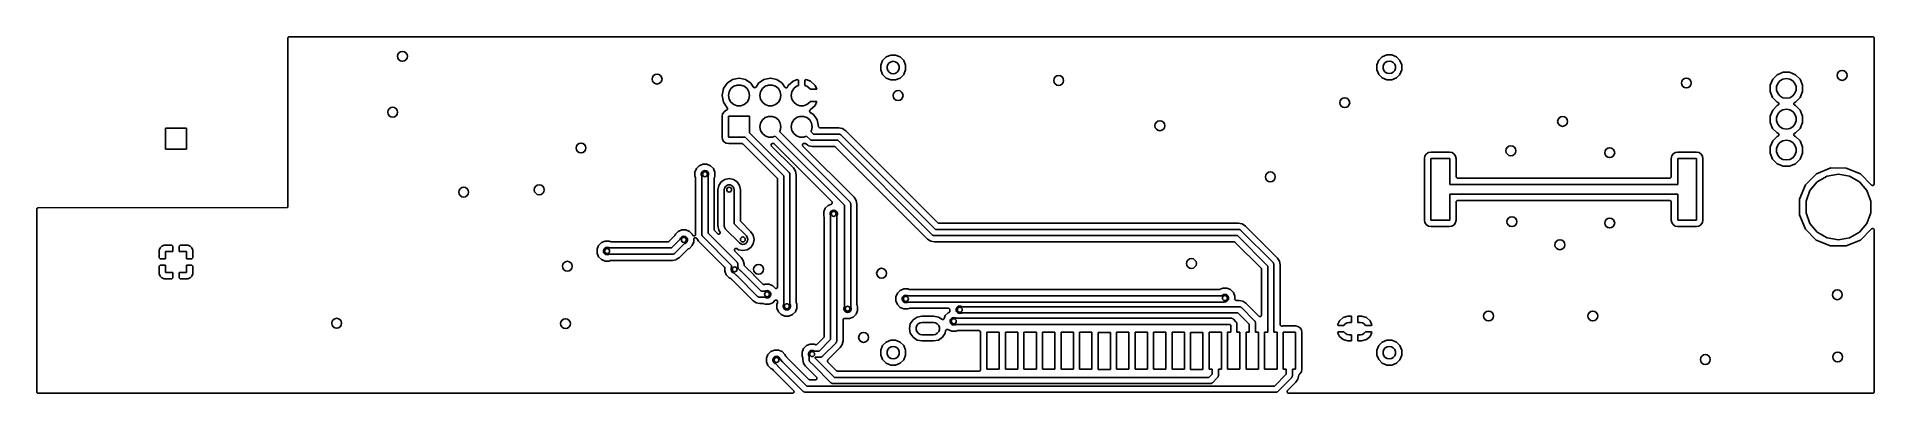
# Model space of a CAD drawing. Extents: x 99 to 248, y -141 to -112.
import ezdxf

# ---------------------------------------------------------------- set-up
doc = ezdxf.new("R2010")
doc.units = 0
doc.header["$MEASUREMENT"] = 0
doc.layers.add('BLACK', color=7, linetype='CONTINUOUS')

msp = doc.modelspace()

# ---------------------------------------------------------------- linework, layer by layer
at = {"layer": 'Black'}
for p, q in [((119.05, -111.875), (119.052, -111.864)), ((119.05, -114.465), (119.05, -111.875)), ((119.052, -111.853), (119.056, -111.843)), ((119.052, -111.864), (119.052, -111.853)), ((119.056, -111.843), (119.058, -111.832)), ((119.058, -111.832), (119.063, -111.822)), ((119.063, -111.822), (119.067, -111.811)), ((119.067, -111.811), (119.074, -111.803)), ((119.074, -111.803), (119.08, -111.793)), ((119.08, -111.793), (119.088, -111.786)), ((119.088, -111.786), (119.095, -111.778)), ((119.095, -111.778), (119.105, -111.772)), ((119.105, -111.772), (119.113, -111.765)), ((119.113, -111.765), (119.124, -111.761)), ((119.124, -111.761), (119.134, -111.756)), ((119.134, -111.756), (119.145, -111.754)), ((119.145, -111.754), (119.155, -111.75)), ((119.155, -111.75), (119.166, -111.75)), ((119.166, -111.75), (119.177, -111.748)), ((119.177, -111.748), (247.475, -111.748)), ((247.475, -111.748), (247.486, -111.75)), ((247.486, -111.75), (247.497, -111.75)), ((247.497, -111.75), (247.507, -111.754)), ((247.507, -111.754), (247.518, -111.756)), ((247.518, -111.756), (247.528, -111.761)), ((247.528, -111.761), (247.538, -111.765)), ((247.538, -111.765), (247.547, -111.772)), ((247.547, -111.772), (247.557, -111.778)), ((247.557, -111.778), (247.564, -111.786)), ((247.564, -111.786), (247.572, -111.793)), ((247.572, -111.793), (247.578, -111.803)), ((247.578, -111.803), (247.585, -111.811)), ((247.585, -111.811), (247.589, -111.822)), ((247.589, -111.822), (247.594, -111.832)), ((247.594, -111.832), (247.596, -111.843)), ((247.596, -111.843), (247.6, -111.853)), ((247.6, -111.853), (247.6, -111.864)), ((247.6, -111.864), (247.602, -111.875)), ((247.602, -111.875), (247.602, -123.67)), ((119.05, -125.558), (119.05, -114.465)), ((167.256, -113.668), (167.102, -114.039)), ((167.102, -114.039), (167.102, -114.44)), ((167.102, -114.44), (167.255, -114.81)), ((167.54, -113.385), (167.256, -113.668)), ((167.91, -113.232), (167.54, -113.385)), ((167.616, -114.153), (167.675, -113.989)), ((167.616, -114.327), (167.616, -114.153)), ((167.675, -114.491), (167.616, -114.327)), ((167.675, -113.989), (167.787, -113.856)), ((167.787, -114.624), (167.675, -114.491)), ((167.787, -113.856), (167.938, -113.768)), ((167.938, -114.712), (167.787, -114.624)), ((168.311, -113.232), (167.91, -113.232)), ((167.938, -113.768), (168.11, -113.738)), ((168.11, -113.738), (168.282, -113.768)), ((168.282, -113.768), (168.433, -113.856)), ((168.433, -114.624), (168.282, -114.712)), ((168.682, -113.386), (168.311, -113.232)), ((168.433, -113.856), (168.545, -113.989)), ((168.545, -114.491), (168.433, -114.624)), ((168.545, -113.989), (168.604, -114.153)), ((168.604, -114.327), (168.545, -114.491)), ((168.604, -114.153), (168.604, -114.327)), ((168.965, -113.67), (168.682, -113.386)), ((168.964, -114.812), (169.118, -114.441)), ((169.118, -114.04), (168.965, -113.67)), ((169.118, -114.441), (169.118, -114.04)), ((207.456, -113.658), (207.302, -114.029)), ((207.302, -114.029), (207.302, -114.43)), ((207.302, -114.43), (207.455, -114.8)), ((207.74, -113.375), (207.456, -113.658)), ((208.11, -113.222), (207.74, -113.375)), ((207.816, -114.143), (207.875, -113.979)), ((207.816, -114.317), (207.816, -114.143)), ((207.875, -114.481), (207.816, -114.317)), ((207.875, -113.979), (207.987, -113.846)), ((207.987, -114.614), (207.875, -114.481)), ((207.987, -113.846), (208.138, -113.758)), ((208.138, -114.702), (207.987, -114.614)), ((208.511, -113.222), (208.11, -113.222)), ((208.138, -113.758), (208.31, -113.728)), ((208.31, -113.728), (208.482, -113.758)), ((208.482, -113.758), (208.633, -113.846)), ((208.633, -114.614), (208.482, -114.702)), ((208.882, -113.376), (208.511, -113.222)), ((208.633, -113.846), (208.745, -113.979)), ((208.745, -114.481), (208.633, -114.614)), ((208.745, -113.979), (208.804, -114.143)), ((208.804, -114.317), (208.745, -114.481)), ((208.804, -114.143), (208.804, -114.317)), ((209.165, -113.66), (208.882, -113.376)), ((209.164, -114.802), (209.318, -114.431)), ((209.318, -114.03), (209.165, -113.66)), ((209.318, -114.431), (209.318, -114.03)), ((240.221, -114.622), (239.74, -114.82)), ((240.741, -114.622), (240.221, -114.622)), ((241.222, -114.822), (240.741, -114.622)), ((154.368, -115.952), (154.262, -116.483)), ((154.662, -115.512), (154.368, -115.952)), ((155.101, -115.219), (154.662, -115.512)), ((154.821, -116.206), (154.969, -115.95)), ((154.969, -115.95), (155.195, -115.761)), ((155.62, -115.115), (155.101, -115.219)), ((155.195, -115.761), (155.472, -115.66)), ((155.472, -115.66), (155.768, -115.66)), ((156.139, -115.219), (155.62, -115.115)), ((155.768, -115.66), (156.045, -115.761)), ((156.045, -115.761), (156.271, -115.95)), ((156.578, -115.512), (156.139, -115.219)), ((156.271, -115.95), (156.419, -116.206)), ((156.784, -115.821), (156.578, -115.512)), ((156.794, -115.831), (156.784, -115.821)), ((156.802, -115.842), (156.794, -115.831)), ((156.809, -115.846), (156.802, -115.842)), ((156.815, -115.852), (156.809, -115.846)), ((156.827, -115.859), (156.815, -115.852)), ((156.839, -115.866), (156.827, -115.859)), ((156.847, -115.868), (156.839, -115.866)), ((156.854, -115.872), (156.847, -115.868)), ((156.868, -115.873), (156.854, -115.872)), ((156.882, -115.877), (156.868, -115.873)), ((156.89, -115.876), (156.882, -115.877)), ((156.898, -115.877), (156.89, -115.876)), ((156.912, -115.873), (156.898, -115.877)), ((156.926, -115.872), (156.912, -115.873)), ((156.933, -115.868), (156.926, -115.872)), ((156.941, -115.866), (156.933, -115.868)), ((156.953, -115.859), (156.941, -115.866)), ((156.965, -115.852), (156.953, -115.859)), ((156.971, -115.846), (156.965, -115.852)), ((156.978, -115.842), (156.971, -115.846)), ((156.986, -115.831), (156.978, -115.842)), ((156.996, -115.821), (156.986, -115.831)), ((157.202, -115.512), (156.996, -115.821)), ((157.641, -115.219), (157.202, -115.512)), ((157.361, -116.206), (157.509, -115.95)), ((157.509, -115.95), (157.735, -115.761)), ((158.16, -115.115), (157.641, -115.219)), ((157.735, -115.761), (158.012, -115.66)), ((158.012, -115.66), (158.308, -115.66)), ((158.679, -115.219), (158.16, -115.115)), ((158.308, -115.66), (158.585, -115.761)), ((158.585, -115.761), (158.811, -115.95)), ((159.118, -115.512), (158.679, -115.219)), ((158.811, -115.95), (158.959, -116.206)), ((159.332, -115.832), (159.118, -115.512)), ((159.333, -115.833), (159.332, -115.832)), ((159.333, -115.834), (159.333, -115.833)), ((159.348, -115.849), (159.333, -115.834)), ((159.363, -115.864), (159.348, -115.849)), ((159.364, -115.865), (159.363, -115.864)), ((159.365, -115.865), (159.364, -115.865)), ((159.383, -115.874), (159.365, -115.865)), ((159.402, -115.883), (159.383, -115.874)), ((159.403, -115.884), (159.402, -115.883)), ((159.404, -115.884), (159.403, -115.884)), ((159.425, -115.886), (159.404, -115.884)), ((159.446, -115.888), (159.425, -115.886)), ((159.447, -115.888), (159.446, -115.888)), ((159.448, -115.888), (159.447, -115.888)), ((159.469, -115.883), (159.448, -115.888)), ((159.489, -115.878), (159.469, -115.883)), ((159.49, -115.877), (159.489, -115.878)), ((159.491, -115.877), (159.49, -115.877)), ((159.508, -115.865), (159.491, -115.877)), ((159.526, -115.853), (159.508, -115.865)), ((159.527, -115.852), (159.526, -115.852)), ((159.526, -115.852), (159.526, -115.853)), ((159.539, -115.835), (159.527, -115.852)), ((159.552, -115.818), (159.539, -115.835)), ((159.553, -115.816), (159.552, -115.817)), ((159.552, -115.817), (159.552, -115.818)), ((159.609, -115.695), (159.553, -115.816)), ((160.002, -115.337), (159.609, -115.695)), ((159.901, -116.206), (160.049, -115.95)), ((160.337, -115.199), (160.002, -115.337)), ((160.049, -115.95), (160.275, -115.761)), ((160.275, -115.761), (160.446, -115.698)), ((160.446, -115.256), (160.337, -115.199)), ((160.446, -115.698), (160.446, -115.256)), ((161.063, -115.199), (160.954, -115.256)), ((160.954, -115.256), (160.954, -115.698)), ((160.954, -115.698), (161.125, -115.761)), ((161.398, -115.337), (161.063, -115.199)), ((161.125, -115.761), (161.351, -115.95)), ((161.351, -115.95), (161.38, -116)), ((161.38, -116), (161.934, -116)), ((161.791, -115.695), (161.398, -115.337)), ((161.934, -116), (161.791, -115.695)), ((167.255, -114.81), (167.538, -115.094)), ((167.538, -115.094), (167.909, -115.248)), ((167.909, -115.248), (168.31, -115.248)), ((168.11, -114.742), (167.938, -114.712)), ((168.282, -114.712), (168.11, -114.742)), ((168.31, -115.248), (168.68, -115.095)), ((168.68, -115.095), (168.964, -114.812)), ((207.455, -114.8), (207.738, -115.084)), ((207.738, -115.084), (208.109, -115.238)), ((208.109, -115.238), (208.51, -115.238)), ((208.31, -114.732), (208.138, -114.702)), ((208.482, -114.702), (208.31, -114.732)), ((208.51, -115.238), (208.88, -115.085)), ((208.88, -115.085), (209.164, -114.802)), ((239.372, -115.188), (239.172, -115.669)), ((239.172, -115.669), (239.172, -116.189)), ((239.74, -114.82), (239.372, -115.188)), ((239.689, -115.791), (239.785, -115.528)), ((239.689, -116.069), (239.689, -115.791)), ((239.785, -116.332), (239.689, -116.069)), ((239.785, -115.528), (239.964, -115.315)), ((239.964, -115.315), (240.205, -115.175)), ((240.205, -115.175), (240.48, -115.127)), ((240.48, -115.127), (240.755, -115.175)), ((240.755, -115.175), (240.996, -115.315)), ((240.996, -115.315), (241.175, -115.528)), ((241.175, -115.528), (241.271, -115.791)), ((241.271, -116.069), (241.175, -116.332)), ((241.59, -115.19), (241.222, -114.822)), ((241.271, -115.791), (241.271, -116.069)), ((241.788, -115.671), (241.59, -115.19)), ((241.788, -116.191), (241.788, -115.671)), ((154.262, -116.483), (154.262, -116.517)), ((154.262, -116.517), (154.368, -117.048)), ((154.368, -117.048), (154.672, -117.503)), ((154.672, -117.503), (154.674, -117.505)), ((154.674, -117.505), (154.675, -117.508)), ((154.675, -117.508), (154.676, -117.509)), ((154.676, -117.509), (154.676, -117.511)), ((154.676, -117.511), (154.681, -117.52)), ((154.681, -117.52), (154.69, -117.535)), ((154.69, -117.535), (154.691, -117.54)), ((154.691, -117.54), (154.693, -117.544)), ((154.694, -117.605), (154.691, -117.622)), ((154.693, -117.544), (154.695, -117.562)), ((154.698, -117.588), (154.694, -117.605)), ((154.695, -117.562), (154.698, -117.579)), ((154.698, -117.579), (154.697, -117.583)), ((154.697, -117.583), (154.698, -117.588)), ((154.77, -116.497), (154.821, -116.206)), ((154.77, -116.503), (154.77, -116.497)), ((154.821, -116.794), (154.77, -116.503)), ((154.969, -117.05), (154.821, -116.794)), ((155.195, -117.239), (154.969, -117.05)), ((155.472, -117.34), (155.195, -117.239)), ((155.768, -117.34), (155.472, -117.34)), ((156.045, -117.239), (155.768, -117.34)), ((156.271, -117.05), (156.045, -117.239)), ((156.419, -116.794), (156.271, -117.05)), ((156.419, -116.206), (156.47, -116.497)), ((156.47, -116.503), (156.419, -116.794)), ((156.47, -116.497), (156.47, -116.503)), ((157.31, -116.497), (157.361, -116.206)), ((157.31, -116.503), (157.31, -116.497)), ((157.361, -116.794), (157.31, -116.503)), ((157.509, -117.05), (157.361, -116.794)), ((157.735, -117.239), (157.509, -117.05)), ((158.012, -117.34), (157.735, -117.239)), ((158.308, -117.34), (158.012, -117.34)), ((158.585, -117.239), (158.308, -117.34)), ((158.811, -117.05), (158.585, -117.239)), ((158.959, -116.794), (158.811, -117.05)), ((158.959, -116.206), (159.01, -116.497)), ((159.01, -116.503), (158.959, -116.794)), ((159.01, -116.497), (159.01, -116.503)), ((159.85, -116.497), (159.901, -116.206)), ((159.85, -116.503), (159.85, -116.497)), ((159.901, -116.794), (159.85, -116.503)), ((160.049, -117.05), (159.901, -116.794)), ((160.275, -117.239), (160.049, -117.05)), ((160.552, -117.34), (160.275, -117.239)), ((160.848, -117.34), (160.552, -117.34)), ((161.125, -117.239), (160.848, -117.34)), ((161.351, -117.05), (161.125, -117.239)), ((161.38, -117), (161.351, -117.05)), ((161.934, -117), (161.38, -117)), ((161.382, -117.677), (161.791, -117.305)), ((161.791, -117.305), (161.934, -117)), ((239.172, -116.189), (239.37, -116.67)), ((239.37, -116.67), (239.738, -117.038)), ((239.74, -117.32), (239.372, -117.688)), ((239.738, -117.038), (239.797, -117.063)), ((239.796, -117.297), (239.74, -117.32)), ((239.964, -116.545), (239.785, -116.332)), ((239.81, -117.288), (239.796, -117.297)), ((239.797, -117.063), (239.811, -117.071)), ((239.825, -117.281), (239.81, -117.288)), ((239.811, -117.071), (239.825, -117.079)), ((239.825, -117.079), (239.829, -117.083)), ((239.829, -117.277), (239.825, -117.281)), ((239.829, -117.083), (239.834, -117.086)), ((239.834, -117.274), (239.829, -117.277)), ((239.834, -117.086), (239.844, -117.099)), ((239.844, -117.26), (239.834, -117.274)), ((239.844, -117.099), (239.855, -117.112)), ((239.855, -117.248), (239.844, -117.26)), ((239.855, -117.112), (239.857, -117.117)), ((239.857, -117.243), (239.855, -117.248)), ((239.857, -117.117), (239.861, -117.121)), ((239.861, -117.239), (239.857, -117.243)), ((239.861, -117.121), (239.866, -117.137)), ((239.866, -117.223), (239.861, -117.239)), ((239.866, -117.137), (239.872, -117.152)), ((239.872, -117.207), (239.866, -117.223)), ((239.872, -117.152), (239.872, -117.158)), ((239.872, -117.158), (239.874, -117.163)), ((239.874, -117.197), (239.872, -117.202)), ((239.872, -117.202), (239.872, -117.207)), ((239.874, -117.163), (239.873, -117.18)), ((239.873, -117.18), (239.874, -117.197)), ((240.205, -116.685), (239.964, -116.545)), ((240.48, -116.733), (240.205, -116.685)), ((240.755, -116.685), (240.48, -116.733)), ((240.996, -116.545), (240.755, -116.685)), ((241.175, -116.332), (240.996, -116.545)), ((241.086, -117.163), (241.088, -117.158)), ((241.087, -117.18), (241.086, -117.163)), ((241.086, -117.197), (241.087, -117.18)), ((241.088, -117.202), (241.086, -117.197)), ((241.088, -117.153), (241.094, -117.137)), ((241.088, -117.158), (241.088, -117.153)), ((241.088, -117.208), (241.088, -117.202)), ((241.094, -117.223), (241.088, -117.208)), ((241.094, -117.137), (241.099, -117.121)), ((241.099, -117.239), (241.094, -117.223)), ((241.099, -117.121), (241.103, -117.117)), ((241.103, -117.243), (241.099, -117.239)), ((241.103, -117.117), (241.105, -117.112)), ((241.105, -117.248), (241.103, -117.243)), ((241.105, -117.112), (241.116, -117.1)), ((241.116, -117.261), (241.105, -117.248)), ((241.116, -117.1), (241.126, -117.086)), ((241.126, -117.274), (241.116, -117.261)), ((241.126, -117.086), (241.131, -117.083)), ((241.131, -117.277), (241.126, -117.274)), ((241.131, -117.083), (241.135, -117.079)), ((241.135, -117.281), (241.131, -117.277)), ((241.135, -117.079), (241.15, -117.072)), ((241.149, -117.289), (241.135, -117.281)), ((241.163, -117.297), (241.149, -117.289)), ((241.15, -117.072), (241.164, -117.063)), ((241.222, -117.322), (241.163, -117.297)), ((241.164, -117.063), (241.22, -117.04)), ((241.22, -117.04), (241.588, -116.672)), ((241.59, -117.69), (241.222, -117.322)), ((241.588, -116.672), (241.788, -116.191)), ((154.293, -117.989), (154.25, -118.203)), ((154.25, -118.203), (154.25, -119.878)), ((154.409, -117.819), (154.293, -117.989)), ((154.583, -117.707), (154.409, -117.819)), ((154.595, -117.705), (154.583, -117.707)), ((154.611, -117.699), (154.595, -117.705)), ((154.627, -117.694), (154.611, -117.699)), ((154.631, -117.691), (154.627, -117.694)), ((154.636, -117.689), (154.631, -117.691)), ((154.649, -117.678), (154.636, -117.689)), ((154.663, -117.668), (154.649, -117.678)), ((154.666, -117.664), (154.663, -117.668)), ((154.669, -117.66), (154.666, -117.664)), ((154.678, -117.645), (154.669, -117.66)), ((154.687, -117.631), (154.678, -117.645)), ((154.689, -117.626), (154.687, -117.631)), ((154.691, -117.622), (154.689, -117.626)), ((154.77, -119.89), (154.77, -118.19)), ((154.77, -118.19), (156.47, -118.19)), ((156.47, -118.19), (156.47, -119.536)), ((157.31, -119.037), (157.361, -118.746)), ((157.31, -119.043), (157.31, -119.037)), ((157.361, -119.334), (157.31, -119.043)), ((157.361, -118.746), (157.509, -118.49)), ((157.509, -118.49), (157.735, -118.301)), ((157.735, -118.301), (158.012, -118.2)), ((158.012, -118.2), (158.308, -118.2)), ((158.308, -118.2), (158.585, -118.301)), ((158.585, -118.301), (158.811, -118.49)), ((158.811, -118.49), (158.959, -118.746)), ((158.959, -118.746), (159.01, -119.037)), ((159.01, -119.043), (158.959, -119.334)), ((159.01, -119.037), (159.01, -119.043)), ((159.85, -119.037), (159.901, -118.746)), ((159.85, -119.043), (159.85, -119.037)), ((159.901, -119.334), (159.85, -119.043)), ((159.901, -118.746), (160.049, -118.49)), ((160.049, -118.49), (160.275, -118.301)), ((160.275, -118.301), (160.552, -118.2)), ((160.552, -118.2), (160.848, -118.2)), ((160.848, -118.2), (161.125, -118.301)), ((161.125, -118.301), (161.351, -118.49)), ((161.34, -117.763), (161.341, -117.759)), ((161.342, -117.78), (161.34, -117.763)), ((161.341, -117.754), (161.347, -117.737)), ((161.341, -117.755), (161.341, -117.754)), ((161.341, -117.754), (161.341, -117.754)), ((161.341, -117.759), (161.341, -117.755)), ((161.343, -117.798), (161.342, -117.78)), ((161.343, -117.799), (161.343, -117.798)), ((161.343, -117.798), (161.343, -117.798)), ((161.344, -117.803), (161.343, -117.799)), ((161.345, -117.807), (161.344, -117.803)), ((161.353, -117.823), (161.345, -117.807)), ((161.347, -117.737), (161.351, -117.721)), ((161.351, -117.721), (161.353, -117.717)), ((161.351, -118.49), (161.499, -118.746)), ((161.353, -117.717), (161.354, -117.713)), ((161.359, -117.839), (161.353, -117.823)), ((161.354, -117.713), (161.355, -117.712)), ((161.355, -117.712), (161.366, -117.698)), ((161.355, -117.712), (161.355, -117.712)), ((161.36, -117.84), (161.359, -117.839)), ((161.359, -117.839), (161.359, -117.839)), ((161.363, -117.843), (161.36, -117.84)), ((161.364, -117.847), (161.363, -117.843)), ((161.377, -117.859), (161.364, -117.847)), ((161.366, -117.698), (161.375, -117.684)), ((161.375, -117.684), (161.379, -117.681)), ((161.388, -117.871), (161.377, -117.859)), ((161.379, -117.681), (161.381, -117.678)), ((161.381, -117.678), (161.382, -117.677)), ((161.382, -117.677), (161.382, -117.677)), ((161.382, -117.677), (161.382, -117.677)), ((161.389, -117.872), (161.388, -117.871)), ((161.393, -117.874), (161.389, -117.872)), ((161.389, -117.872), (161.389, -117.872)), ((161.396, -117.877), (161.393, -117.874)), ((161.658, -118.052), (161.396, -117.877)), ((161.499, -118.746), (161.55, -119.037)), ((161.55, -119.043), (161.499, -119.334)), ((161.55, -119.037), (161.55, -119.043)), ((161.952, -118.492), (161.658, -118.052)), ((162.059, -119.03), (161.952, -118.492)), ((162.067, -119.049), (162.059, -119.03)), ((162.074, -119.068), (162.067, -119.049)), ((162.075, -119.07), (162.074, -119.068)), ((162.075, -119.071), (162.075, -119.07)), ((162.089, -119.086), (162.075, -119.071)), ((162.102, -119.102), (162.089, -119.086)), ((162.103, -119.103), (162.102, -119.102)), ((162.104, -119.104), (162.103, -119.103)), ((162.122, -119.114), (162.104, -119.104)), ((239.372, -117.688), (239.172, -118.169)), ((239.172, -118.169), (239.172, -118.689)), ((239.172, -118.689), (239.37, -119.17)), ((239.689, -118.291), (239.785, -118.028)), ((239.689, -118.569), (239.689, -118.291)), ((239.785, -118.832), (239.689, -118.569)), ((239.785, -118.028), (239.964, -117.815)), ((239.964, -119.045), (239.785, -118.832)), ((239.964, -117.815), (240.205, -117.675)), ((240.205, -119.185), (239.964, -119.045)), ((240.205, -117.675), (240.48, -117.627)), ((240.48, -117.627), (240.755, -117.675)), ((240.755, -117.675), (240.996, -117.815)), ((240.996, -119.045), (240.755, -119.185)), ((240.996, -117.815), (241.175, -118.028)), ((241.175, -118.832), (240.996, -119.045)), ((241.175, -118.028), (241.271, -118.291)), ((241.271, -118.569), (241.175, -118.832)), ((241.271, -118.291), (241.271, -118.569)), ((241.588, -119.172), (241.788, -118.691)), ((241.788, -118.171), (241.59, -117.69)), ((241.788, -118.691), (241.788, -118.171)), ((109.15, -120.85), (109.15, -119.15)), ((109.15, -119.15), (110.85, -119.15)), ((110.85, -119.15), (110.85, -120.85)), ((154.25, -119.878), (154.287, -120.077)), ((154.287, -120.077), (154.399, -120.251)), ((154.399, -120.251), (154.569, -120.367)), ((154.569, -120.367), (154.783, -120.41)), ((156.116, -119.89), (154.77, -119.89)), ((154.783, -120.41), (155.866, -120.41)), ((155.866, -120.41), (155.871, -120.411)), ((155.871, -120.411), (155.877, -120.411)), ((155.877, -120.411), (155.893, -120.415)), ((155.893, -120.415), (155.909, -120.418)), ((155.909, -120.418), (155.914, -120.421)), ((155.914, -120.421), (155.92, -120.422)), ((155.92, -120.422), (155.933, -120.432)), ((155.933, -120.432), (155.947, -120.44)), ((155.947, -120.44), (155.951, -120.444)), ((155.951, -120.444), (155.956, -120.448)), ((155.956, -120.448), (158.705, -123.197)), ((159.25, -123.024), (156.116, -119.89)), ((156.47, -119.536), (159.677, -122.743)), ((157.509, -119.59), (157.361, -119.334)), ((157.735, -119.779), (157.509, -119.59)), ((158.012, -119.88), (157.735, -119.779)), ((158.308, -119.88), (158.012, -119.88)), ((158.221, -120.519), (158.224, -120.502)), ((158.222, -120.524), (158.221, -120.519)), ((158.222, -120.528), (158.222, -120.524)), ((158.226, -120.545), (158.222, -120.528)), ((158.224, -120.502), (158.226, -120.484)), ((158.226, -120.484), (158.227, -120.48)), ((158.23, -120.563), (158.226, -120.545)), ((158.227, -120.48), (158.228, -120.476)), ((158.228, -120.476), (158.237, -120.46)), ((158.232, -120.566), (158.23, -120.563)), ((158.233, -120.57), (158.232, -120.566)), ((158.243, -120.585), (158.233, -120.57)), ((158.237, -120.46), (158.244, -120.444)), ((158.253, -120.6), (158.243, -120.585)), ((158.244, -120.444), (158.247, -120.441)), ((158.247, -120.441), (158.249, -120.437)), ((158.249, -120.437), (158.263, -120.425)), ((158.263, -120.425), (158.275, -120.413)), ((158.275, -120.413), (158.279, -120.411)), ((158.279, -120.411), (158.282, -120.408)), ((158.282, -120.408), (158.299, -120.402)), ((158.299, -120.402), (158.315, -120.394)), ((158.556, -119.79), (158.308, -119.88)), ((158.315, -120.394), (158.32, -120.394)), ((158.32, -120.394), (158.323, -120.392)), ((158.323, -120.392), (158.354, -120.386)), ((158.354, -120.386), (158.372, -120.386)), ((158.372, -120.386), (158.39, -120.384)), ((158.39, -120.384), (158.394, -120.385)), ((158.394, -120.385), (158.398, -120.385)), ((158.398, -120.385), (158.415, -120.391)), ((158.415, -120.391), (158.433, -120.395)), ((158.433, -120.395), (158.436, -120.398)), ((158.436, -120.398), (158.44, -120.399)), ((158.44, -120.399), (158.454, -120.41)), ((158.454, -120.41), (158.469, -120.421)), ((158.469, -120.421), (163.144, -125.096)), ((164.17, -125.404), (158.556, -119.79)), ((158.959, -119.334), (158.903, -119.43)), ((158.903, -119.43), (164.597, -125.123)), ((160.049, -119.59), (159.901, -119.334)), ((160.275, -119.779), (160.049, -119.59)), ((160.552, -119.88), (160.275, -119.779)), ((160.848, -119.88), (160.552, -119.88)), ((160.761, -120.519), (160.764, -120.502)), ((160.762, -120.524), (160.761, -120.519)), ((160.762, -120.528), (160.762, -120.524)), ((160.766, -120.545), (160.762, -120.528)), ((160.764, -120.502), (160.766, -120.484)), ((160.766, -120.484), (160.767, -120.48)), ((160.77, -120.563), (160.766, -120.545)), ((160.767, -120.48), (160.768, -120.476)), ((160.768, -120.476), (160.777, -120.46)), ((160.772, -120.566), (160.77, -120.563)), ((160.773, -120.57), (160.772, -120.566)), ((160.783, -120.585), (160.773, -120.57)), ((160.777, -120.46), (160.784, -120.444)), ((160.793, -120.6), (160.783, -120.585)), ((160.784, -120.444), (160.787, -120.441)), ((160.787, -120.441), (160.789, -120.437)), ((160.789, -120.437), (160.803, -120.425)), ((160.803, -120.425), (160.815, -120.413)), ((160.815, -120.413), (160.819, -120.411)), ((160.819, -120.411), (160.822, -120.408)), ((160.822, -120.408), (160.839, -120.402)), ((160.839, -120.402), (160.855, -120.394)), ((161.096, -119.79), (160.848, -119.88)), ((160.855, -120.394), (160.86, -120.394)), ((160.86, -120.394), (160.863, -120.392)), ((160.863, -120.392), (160.894, -120.386)), ((160.894, -120.386), (160.912, -120.386)), ((160.912, -120.386), (160.93, -120.384)), ((160.93, -120.384), (160.934, -120.385)), ((160.934, -120.385), (160.938, -120.385)), ((160.938, -120.385), (160.955, -120.391)), ((160.955, -120.391), (160.973, -120.395)), ((160.973, -120.395), (160.976, -120.398)), ((160.976, -120.398), (160.98, -120.399)), ((160.98, -120.399), (160.993, -120.409)), ((160.993, -120.409), (160.995, -120.41)), ((160.995, -120.41), (161.189, -120.54)), ((161.373, -120.067), (161.096, -119.79)), ((161.189, -120.54), (161.261, -120.588)), ((161.261, -120.588), (161.563, -120.648)), ((161.382, -120.073), (161.373, -120.067)), ((161.389, -120.082), (161.382, -120.073)), ((161.418, -120.098), (161.389, -120.082)), ((161.444, -120.117), (161.418, -120.098)), ((161.499, -119.334), (161.443, -119.43)), ((161.443, -119.43), (161.654, -119.64)), ((161.455, -120.119), (161.444, -120.117)), ((161.464, -120.125), (161.455, -120.119)), ((161.497, -120.131), (161.464, -120.125)), ((161.528, -120.139), (161.497, -120.131)), ((161.539, -120.138), (161.528, -120.139)), ((161.55, -120.14), (161.539, -120.138)), ((163.616, -120.14), (161.55, -120.14)), ((161.654, -119.64), (163.72, -119.64)), ((162.14, -119.124), (162.122, -119.114)), ((162.142, -119.125), (162.14, -119.124)), ((162.143, -119.125), (162.142, -119.125)), ((162.163, -119.128), (162.143, -119.125)), ((162.184, -119.132), (162.163, -119.128)), ((163.707, -119.132), (162.184, -119.132)), ((171.263, -127.787), (163.616, -120.14)), ((163.978, -119.186), (163.707, -119.132)), ((163.72, -119.64), (163.731, -119.642)), ((163.731, -119.642), (163.742, -119.641)), ((163.742, -119.641), (163.773, -119.649)), ((163.773, -119.649), (163.806, -119.655)), ((163.806, -119.655), (163.815, -119.661)), ((163.815, -119.661), (163.826, -119.663)), ((163.826, -119.663), (163.852, -119.682)), ((163.852, -119.682), (163.881, -119.698)), ((163.881, -119.698), (163.888, -119.707)), ((163.888, -119.707), (163.897, -119.713)), ((163.897, -119.713), (171.544, -127.36)), ((164.009, -119.192), (163.978, -119.186)), ((163.978, -119.186), (163.978, -119.186)), ((164.104, -119.256), (164.009, -119.192)), ((164.265, -119.363), (164.104, -119.256)), ((166.602, -121.7), (164.265, -119.363)), ((239.372, -120.188), (239.172, -120.669)), ((239.37, -119.17), (239.738, -119.538)), ((239.74, -119.82), (239.372, -120.188)), ((239.689, -120.791), (239.785, -120.528)), ((239.738, -119.538), (239.797, -119.563)), ((239.796, -119.797), (239.74, -119.82)), ((239.785, -120.528), (239.964, -120.315)), ((239.81, -119.788), (239.796, -119.797)), ((239.797, -119.563), (239.811, -119.571)), ((239.825, -119.781), (239.81, -119.788)), ((239.811, -119.571), (239.825, -119.579)), ((239.825, -119.579), (239.829, -119.583)), ((239.829, -119.777), (239.825, -119.781)), ((239.829, -119.583), (239.834, -119.586)), ((239.834, -119.774), (239.829, -119.777)), ((239.834, -119.586), (239.844, -119.599)), ((239.844, -119.76), (239.834, -119.774)), ((239.844, -119.599), (239.855, -119.612)), ((239.855, -119.748), (239.844, -119.76)), ((239.855, -119.612), (239.857, -119.617)), ((239.857, -119.743), (239.855, -119.748)), ((239.857, -119.617), (239.861, -119.621)), ((239.861, -119.739), (239.857, -119.743)), ((239.861, -119.621), (239.866, -119.637)), ((239.866, -119.723), (239.861, -119.739)), ((239.866, -119.637), (239.872, -119.652)), ((239.872, -119.707), (239.866, -119.723)), ((239.872, -119.652), (239.872, -119.658)), ((239.872, -119.658), (239.874, -119.663)), ((239.874, -119.697), (239.872, -119.702)), ((239.872, -119.702), (239.872, -119.707)), ((239.874, -119.663), (239.873, -119.68)), ((239.873, -119.68), (239.874, -119.697)), ((239.964, -120.315), (240.205, -120.175)), ((240.48, -119.233), (240.205, -119.185)), ((240.205, -120.175), (240.48, -120.127)), ((240.755, -119.185), (240.48, -119.233)), ((240.48, -120.127), (240.755, -120.175)), ((240.755, -120.175), (240.996, -120.315)), ((240.996, -120.315), (241.175, -120.528)), ((241.086, -119.663), (241.088, -119.658)), ((241.087, -119.68), (241.086, -119.663)), ((241.086, -119.697), (241.087, -119.68)), ((241.088, -119.702), (241.086, -119.697)), ((241.088, -119.653), (241.094, -119.637)), ((241.088, -119.658), (241.088, -119.653)), ((241.088, -119.708), (241.088, -119.702)), ((241.094, -119.723), (241.088, -119.708)), ((241.094, -119.637), (241.099, -119.621)), ((241.099, -119.739), (241.094, -119.723)), ((241.099, -119.621), (241.103, -119.617)), ((241.103, -119.743), (241.099, -119.739)), ((241.103, -119.617), (241.105, -119.612)), ((241.105, -119.748), (241.103, -119.743)), ((241.105, -119.612), (241.116, -119.6)), ((241.116, -119.761), (241.105, -119.748)), ((241.116, -119.6), (241.126, -119.586)), ((241.126, -119.774), (241.116, -119.761)), ((241.126, -119.586), (241.131, -119.583)), ((241.131, -119.777), (241.126, -119.774)), ((241.131, -119.583), (241.135, -119.579)), ((241.135, -119.781), (241.131, -119.777)), ((241.135, -119.579), (241.15, -119.572)), ((241.149, -119.789), (241.135, -119.781)), ((241.163, -119.797), (241.149, -119.789)), ((241.15, -119.572), (241.164, -119.563)), ((241.222, -119.822), (241.163, -119.797)), ((241.164, -119.563), (241.22, -119.54)), ((241.175, -120.528), (241.271, -120.791)), ((241.22, -119.54), (241.588, -119.172)), ((241.59, -120.19), (241.222, -119.822)), ((241.788, -120.671), (241.59, -120.19)), ((110.85, -120.85), (109.15, -120.85)), ((152.7, -122.082), (152.403, -122.205)), ((153.021, -122.082), (152.7, -122.082)), ((153.318, -122.205), (153.021, -122.082)), ((158.256, -120.603), (158.253, -120.6)), ((158.258, -120.606), (158.256, -120.603)), ((160.027, -122.375), (158.258, -120.606)), ((160.796, -120.603), (160.793, -120.6)), ((160.798, -120.606), (160.796, -120.603)), ((164.947, -124.755), (160.798, -120.606)), ((161.563, -120.648), (163.353, -120.648)), ((163.353, -120.648), (163.359, -120.649)), ((163.359, -120.649), (163.364, -120.648)), ((163.364, -120.648), (163.381, -120.653)), ((163.381, -120.653), (163.397, -120.656)), ((163.397, -120.656), (163.402, -120.658)), ((163.402, -120.658), (163.407, -120.66)), ((163.407, -120.66), (163.421, -120.669)), ((163.421, -120.669), (163.435, -120.678)), ((163.435, -120.678), (163.439, -120.682)), ((163.439, -120.682), (163.443, -120.685)), ((163.443, -120.685), (170.895, -128.137)), ((171.717, -126.815), (166.602, -121.7)), ((166.602, -121.7), (166.602, -121.7)), ((211.201, -121.409), (211.158, -121.623)), ((211.158, -121.623), (211.158, -126.598)), ((211.317, -121.239), (211.201, -121.409)), ((211.491, -121.127), (211.317, -121.239)), ((211.69, -121.09), (211.491, -121.127)), ((211.678, -126.61), (211.678, -121.61)), ((211.678, -121.61), (213.202, -121.61)), ((213.189, -121.09), (211.69, -121.09)), ((213.403, -121.133), (213.189, -121.09)), ((213.202, -121.61), (213.202, -123.71)), ((213.573, -121.249), (213.403, -121.133)), ((213.685, -121.423), (213.573, -121.249)), ((213.722, -121.622), (213.685, -121.423)), ((213.722, -123.075), (213.722, -121.622)), ((231.201, -121.409), (231.158, -121.623)), ((231.158, -121.623), (231.158, -123.075)), ((231.317, -121.239), (231.201, -121.409)), ((231.491, -121.127), (231.317, -121.239)), ((231.69, -121.09), (231.491, -121.127)), ((231.678, -121.61), (233.202, -121.61)), ((231.678, -123.71), (231.678, -121.61)), ((233.189, -121.09), (231.69, -121.09)), ((233.403, -121.133), (233.189, -121.09)), ((233.202, -121.61), (233.202, -126.61)), ((233.573, -121.249), (233.403, -121.133)), ((233.685, -121.423), (233.573, -121.249)), ((233.722, -121.622), (233.685, -121.423)), ((233.722, -126.597), (233.722, -121.622)), ((239.172, -120.669), (239.172, -121.189)), ((239.172, -121.189), (239.37, -121.67)), ((239.37, -121.67), (239.738, -122.038)), ((239.689, -121.069), (239.689, -120.791)), ((239.785, -121.332), (239.689, -121.069)), ((239.738, -122.038), (240.219, -122.238)), ((239.964, -121.545), (239.785, -121.332)), ((240.205, -121.685), (239.964, -121.545)), ((240.48, -121.733), (240.205, -121.685)), ((240.755, -121.685), (240.48, -121.733)), ((240.739, -122.238), (241.22, -122.04)), ((240.996, -121.545), (240.755, -121.685)), ((241.175, -121.332), (240.996, -121.545)), ((241.271, -121.069), (241.175, -121.332)), ((241.22, -122.04), (241.588, -121.672)), ((241.271, -120.791), (241.271, -121.069)), ((241.588, -121.672), (241.788, -121.191)), ((241.788, -121.191), (241.788, -120.671)), ((152.175, -122.432), (152.052, -122.729)), ((152.052, -122.729), (152.052, -123.05)), ((152.052, -123.05), (152.092, -123.148)), ((152.092, -123.148), (152.093, -123.151)), ((152.093, -123.151), (152.094, -123.153)), ((152.094, -123.153), (152.098, -123.172)), ((152.098, -123.172), (152.102, -123.191)), ((152.102, -123.191), (152.102, -123.194)), ((152.102, -123.194), (152.102, -123.197)), ((152.102, -123.197), (152.102, -127.751)), ((152.403, -122.205), (152.175, -122.432)), ((152.563, -122.838), (152.599, -122.739)), ((152.563, -122.942), (152.563, -122.838)), ((152.599, -123.041), (152.563, -122.942)), ((152.599, -122.739), (152.666, -122.659)), ((152.61, -123.053), (152.599, -123.041)), ((152.61, -127.756), (152.61, -123.053)), ((152.666, -122.659), (152.757, -122.607)), ((152.757, -122.607), (152.86, -122.589)), ((152.86, -122.589), (152.963, -122.607)), ((152.963, -122.607), (153.054, -122.659)), ((153.054, -122.659), (153.121, -122.739)), ((153.121, -123.041), (153.11, -123.053)), ((153.11, -123.053), (153.11, -127.652)), ((153.121, -122.739), (153.157, -122.838)), ((153.157, -122.942), (153.121, -123.041)), ((153.157, -122.838), (153.157, -122.942)), ((153.545, -122.433), (153.318, -122.205)), ((153.668, -122.73), (153.545, -122.433)), ((153.618, -123.191), (153.622, -123.172)), ((153.618, -123.194), (153.618, -123.191)), ((153.618, -123.197), (153.618, -123.194)), ((153.618, -127.389), (153.618, -123.197)), ((153.622, -123.172), (153.626, -123.153)), ((153.626, -123.153), (153.627, -123.151)), ((153.627, -123.151), (153.628, -123.148)), ((153.628, -123.148), (153.668, -123.051)), ((153.668, -123.051), (153.668, -122.73)), ((154.18, -123.5), (153.983, -123.793)), ((154.473, -123.303), (154.18, -123.5)), ((154.82, -123.234), (154.473, -123.303)), ((155.167, -123.303), (154.82, -123.234)), ((155.46, -123.5), (155.167, -123.303)), ((155.657, -123.793), (155.46, -123.5)), ((158.705, -123.197), (158.708, -123.201)), ((158.708, -123.201), (158.712, -123.205)), ((158.712, -123.205), (158.721, -123.219)), ((158.721, -123.219), (158.73, -123.233)), ((158.73, -123.233), (158.732, -123.238)), ((158.732, -123.238), (158.734, -123.243)), ((158.734, -123.243), (158.737, -123.259)), ((158.737, -123.259), (158.742, -123.276)), ((158.742, -123.276), (158.741, -123.281)), ((158.741, -123.281), (158.742, -123.287)), ((158.742, -123.287), (158.742, -132.013)), ((159.25, -133.417), (159.25, -123.024)), ((159.677, -122.743), (159.683, -122.752)), ((159.683, -122.752), (159.692, -122.759)), ((159.692, -122.759), (159.708, -122.788)), ((159.708, -122.788), (159.727, -122.814)), ((159.727, -122.814), (159.729, -122.825)), ((159.729, -122.825), (159.735, -122.834)), ((159.735, -122.834), (159.741, -122.867)), ((159.741, -122.867), (159.749, -122.898)), ((159.749, -122.898), (159.748, -122.909)), ((159.748, -122.909), (159.75, -122.92)), ((159.75, -122.92), (159.75, -133.417)), ((160.198, -122.631), (160.027, -122.375)), ((160.258, -122.933), (160.198, -122.631)), ((160.258, -133.273), (160.258, -122.933)), ((213.724, -123.086), (213.722, -123.075)), ((213.724, -123.097), (213.724, -123.086)), ((213.728, -123.107), (213.724, -123.097)), ((213.73, -123.118), (213.728, -123.107)), ((213.736, -123.128), (213.73, -123.118)), ((213.739, -123.138), (213.736, -123.128)), ((213.747, -123.147), (213.739, -123.138)), ((213.752, -123.157), (213.747, -123.147)), ((213.761, -123.164), (213.752, -123.157)), ((213.768, -123.172), (213.761, -123.164)), ((213.777, -123.178), (213.768, -123.172)), ((213.786, -123.185), (213.777, -123.178)), ((213.796, -123.189), (213.786, -123.185)), ((213.806, -123.194), (213.796, -123.189)), ((213.817, -123.196), (213.806, -123.194)), ((213.827, -123.2), (213.817, -123.196)), ((213.838, -123.2), (213.827, -123.2)), ((213.849, -123.202), (213.838, -123.2)), ((231.031, -123.202), (213.849, -123.202)), ((231.041, -123.2), (231.031, -123.202)), ((231.053, -123.2), (231.041, -123.2)), ((231.063, -123.196), (231.053, -123.2)), ((231.074, -123.194), (231.063, -123.196)), ((231.084, -123.189), (231.074, -123.194)), ((231.094, -123.185), (231.084, -123.189)), ((231.103, -123.178), (231.094, -123.185)), ((231.112, -123.172), (231.103, -123.178)), ((231.119, -123.164), (231.112, -123.172)), ((231.128, -123.157), (231.119, -123.164)), ((231.133, -123.147), (231.128, -123.157)), ((231.141, -123.138), (231.133, -123.147)), ((231.144, -123.128), (231.141, -123.138)), ((231.15, -123.118), (231.144, -123.128)), ((231.152, -123.107), (231.15, -123.118)), ((231.156, -123.097), (231.152, -123.107)), ((231.158, -123.075), (231.156, -123.086)), ((231.156, -123.086), (231.156, -123.097)), ((240.219, -122.238), (240.739, -122.238)), ((242.913, -122.861), (242.024, -123.749)), ((242.396, -124.21), (242.99, -123.502)), ((244.075, -122.381), (242.913, -122.861)), ((242.99, -123.502), (243.79, -123.04)), ((243.79, -123.04), (244.7, -122.88)), ((245.331, -122.383), (244.075, -122.381)), ((244.7, -122.88), (245.61, -123.04)), ((246.491, -122.864), (245.331, -122.383)), ((245.61, -123.04), (246.41, -123.502)), ((246.41, -123.502), (247.004, -124.21)), ((247.385, -123.76), (246.491, -122.864)), ((153.983, -123.793), (153.912, -124.153)), ((153.912, -124.153), (153.912, -127.047)), ((154.42, -124.14), (154.444, -124.003)), ((154.42, -127.06), (154.42, -124.14)), ((154.444, -124.003), (154.514, -123.883)), ((154.514, -123.883), (154.62, -123.794)), ((154.62, -123.794), (154.751, -123.746)), ((154.751, -123.746), (154.889, -123.746)), ((154.889, -123.746), (155.02, -123.794)), ((155.02, -123.794), (155.126, -123.883)), ((155.126, -123.883), (155.196, -124.003)), ((155.196, -124.003), (155.22, -124.14)), ((155.22, -124.14), (155.22, -126.894)), ((155.728, -124.153), (155.657, -123.793)), ((155.728, -126.631), (155.728, -124.153)), ((165.118, -125.011), (164.947, -124.755)), ((165.178, -125.313), (165.118, -125.011)), ((213.202, -123.71), (230.878, -123.71)), ((230.878, -124.51), (213.202, -124.51)), ((213.202, -124.51), (213.202, -126.61)), ((213.752, -125.063), (213.761, -125.056)), ((213.761, -125.056), (213.768, -125.048)), ((213.768, -125.048), (213.777, -125.042)), ((213.777, -125.042), (213.786, -125.035)), ((213.786, -125.035), (213.796, -125.031)), ((213.796, -125.031), (213.806, -125.026)), ((213.806, -125.026), (213.817, -125.024)), ((213.817, -125.024), (213.827, -125.02)), ((213.827, -125.02), (213.838, -125.02)), ((213.838, -125.02), (213.849, -125.018)), ((213.849, -125.018), (231.031, -125.018)), ((230.878, -123.71), (231.678, -123.71)), ((231.678, -124.51), (230.878, -124.51)), ((231.031, -125.018), (231.041, -125.02)), ((231.041, -125.02), (231.053, -125.02)), ((231.053, -125.02), (231.063, -125.024)), ((231.063, -125.024), (231.074, -125.026)), ((231.074, -125.026), (231.084, -125.031)), ((231.084, -125.031), (231.094, -125.035)), ((231.094, -125.035), (231.103, -125.042)), ((231.103, -125.042), (231.112, -125.048)), ((231.112, -125.048), (231.119, -125.056)), ((231.119, -125.056), (231.128, -125.063)), ((231.678, -126.61), (231.678, -124.51)), ((241.543, -124.909), (241.541, -126.165)), ((242.024, -123.749), (241.543, -124.909)), ((242.08, -125.078), (242.396, -124.21)), ((247.004, -124.21), (247.32, -125.078)), ((247.399, -123.769), (247.385, -123.76)), ((247.411, -123.78), (247.399, -123.769)), ((247.417, -123.782), (247.411, -123.78)), ((247.421, -123.785), (247.417, -123.782)), ((247.437, -123.789), (247.421, -123.785)), ((247.453, -123.795), (247.437, -123.789)), ((247.458, -123.795), (247.453, -123.795)), ((247.464, -123.797), (247.458, -123.795)), ((247.48, -123.795), (247.464, -123.797)), ((247.497, -123.795), (247.48, -123.795)), ((247.502, -123.793), (247.497, -123.795)), ((247.508, -123.793), (247.502, -123.793)), ((247.523, -123.786), (247.508, -123.793)), ((247.538, -123.78), (247.523, -123.786)), ((247.543, -123.777), (247.538, -123.78)), ((247.548, -123.774), (247.543, -123.777)), ((247.56, -123.762), (247.548, -123.774)), ((247.572, -123.752), (247.56, -123.762)), ((247.575, -123.747), (247.572, -123.752)), ((247.579, -123.743), (247.575, -123.747)), ((247.586, -123.728), (247.579, -123.743)), ((247.594, -123.714), (247.586, -123.728)), ((247.595, -123.708), (247.594, -123.714)), ((247.598, -123.703), (247.595, -123.708)), ((247.599, -123.686), (247.598, -123.703)), ((247.602, -123.67), (247.599, -123.686)), ((98.718, -125.725), (98.72, -125.714)), ((98.718, -129.024), (98.718, -125.725)), ((98.72, -125.703), (98.724, -125.692)), ((98.72, -125.714), (98.72, -125.703)), ((98.724, -125.692), (98.726, -125.681)), ((98.726, -125.681), (98.731, -125.672)), ((98.731, -125.672), (98.735, -125.662)), ((98.735, -125.662), (98.742, -125.653)), ((98.742, -125.653), (98.748, -125.643)), ((98.748, -125.643), (98.756, -125.636)), ((98.756, -125.636), (98.763, -125.628)), ((98.763, -125.628), (98.773, -125.622)), ((98.773, -125.622), (98.781, -125.615)), ((98.781, -125.615), (98.792, -125.611)), ((98.792, -125.611), (98.801, -125.606)), ((98.801, -125.606), (98.812, -125.604)), ((98.812, -125.604), (98.823, -125.6)), ((98.823, -125.6), (98.834, -125.6)), ((98.834, -125.6), (98.845, -125.598)), ((98.845, -125.598), (119.037, -125.57)), ((119.037, -125.57), (119.048, -125.568)), ((119.048, -125.568), (119.05, -125.558)), ((162.605, -125.642), (162.482, -125.939)), ((162.482, -125.939), (162.482, -126.26)), ((162.482, -126.26), (162.522, -126.358)), ((162.522, -126.358), (162.523, -126.361)), ((162.523, -126.361), (162.524, -126.363)), ((162.524, -126.363), (162.528, -126.382)), ((162.528, -126.382), (162.532, -126.401)), ((162.532, -126.401), (162.532, -126.404)), ((162.532, -126.404), (162.532, -126.407)), ((162.532, -126.407), (162.532, -136.023)), ((162.833, -125.415), (162.605, -125.642)), ((163.103, -125.303), (162.833, -125.415)), ((162.993, -126.048), (163.029, -125.949)), ((162.993, -126.152), (162.993, -126.048)), ((163.029, -126.251), (162.993, -126.152)), ((163.029, -125.949), (163.096, -125.869)), ((163.04, -126.263), (163.029, -126.251)), ((163.04, -135.11), (163.04, -126.263)), ((163.096, -125.869), (163.187, -125.817)), ((163.114, -125.296), (163.103, -125.303)), ((163.127, -125.29), (163.114, -125.296)), ((163.133, -125.284), (163.127, -125.29)), ((163.14, -125.279), (163.133, -125.284)), ((163.148, -125.268), (163.14, -125.279)), ((163.144, -125.096), (163.152, -125.107)), ((163.158, -125.259), (163.148, -125.268)), ((163.152, -125.107), (163.161, -125.118)), ((163.162, -125.251), (163.158, -125.259)), ((163.161, -125.118), (163.165, -125.125)), ((163.167, -125.245), (163.162, -125.251)), ((163.165, -125.125), (163.169, -125.132)), ((163.171, -125.231), (163.167, -125.245)), ((163.169, -125.132), (163.173, -125.146)), ((163.177, -125.219), (163.171, -125.231)), ((163.173, -125.146), (163.178, -125.158)), ((163.178, -125.21), (163.177, -125.219)), ((163.178, -125.158), (163.179, -125.167)), ((163.18, -125.202), (163.178, -125.21)), ((163.179, -125.167), (163.181, -125.175)), ((163.181, -125.175), (163.179, -125.189)), ((163.179, -125.189), (163.18, -125.202)), ((163.187, -125.817), (163.29, -125.799)), ((163.29, -125.799), (163.393, -125.817)), ((163.393, -125.817), (163.484, -125.869)), ((163.484, -125.869), (163.551, -125.949)), ((163.551, -126.251), (163.54, -126.263)), ((163.54, -126.263), (163.54, -135.11)), ((163.551, -125.949), (163.587, -126.048)), ((163.587, -126.152), (163.551, -126.251)), ((163.587, -126.048), (163.587, -126.152)), ((164.17, -133.617), (164.17, -125.404)), ((164.597, -125.123), (164.603, -125.132)), ((164.603, -125.132), (164.612, -125.139)), ((164.612, -125.139), (164.628, -125.168)), ((164.628, -125.168), (164.647, -125.194)), ((164.647, -125.194), (164.649, -125.205)), ((164.649, -125.205), (164.655, -125.214)), ((164.655, -125.214), (164.661, -125.247)), ((164.661, -125.247), (164.669, -125.278)), ((164.669, -125.278), (164.668, -125.289)), ((164.668, -125.289), (164.67, -125.3)), ((164.67, -125.3), (164.67, -133.617)), ((165.178, -133.473), (165.178, -125.313)), ((213.722, -125.145), (213.724, -125.134)), ((213.722, -126.597), (213.722, -125.145)), ((213.724, -125.123), (213.728, -125.113)), ((213.724, -125.134), (213.724, -125.123)), ((213.728, -125.113), (213.73, -125.102)), ((213.73, -125.102), (213.736, -125.092)), ((213.736, -125.092), (213.739, -125.081)), ((213.739, -125.081), (213.747, -125.073)), ((213.747, -125.073), (213.752, -125.063)), ((231.128, -125.063), (231.133, -125.073)), ((231.133, -125.073), (231.141, -125.081)), ((231.141, -125.081), (231.144, -125.092)), ((231.144, -125.092), (231.15, -125.102)), ((231.15, -125.102), (231.152, -125.113)), ((231.152, -125.113), (231.156, -125.123)), ((231.156, -125.123), (231.156, -125.134)), ((231.156, -125.134), (231.158, -125.145)), ((231.158, -125.145), (231.158, -126.598)), ((241.541, -126.165), (242.021, -127.327)), ((242.08, -126.002), (242.08, -125.078)), ((242.396, -126.87), (242.08, -126.002)), ((247.32, -126.002), (247.004, -126.87)), ((247.32, -125.078), (247.32, -126.002)), ((150.397, -127.891), (149.973, -128.315)), ((150.399, -127.889), (150.397, -127.891)), ((150.401, -127.887), (150.399, -127.889)), ((150.411, -127.871), (150.401, -127.887)), ((150.423, -127.855), (150.411, -127.871)), ((150.425, -127.85), (150.423, -127.852)), ((150.423, -127.852), (150.423, -127.855)), ((150.465, -127.752), (150.425, -127.85)), ((150.693, -127.525), (150.465, -127.752)), ((150.99, -127.402), (150.693, -127.525)), ((150.889, -128.059), (150.956, -127.979)), ((150.956, -127.979), (151.047, -127.927)), ((151.311, -127.402), (150.99, -127.402)), ((151.047, -127.927), (151.15, -127.909)), ((151.15, -127.909), (151.253, -127.927)), ((151.253, -127.927), (151.344, -127.979)), ((151.608, -127.525), (151.311, -127.402)), ((151.344, -127.979), (151.411, -128.059)), ((151.835, -127.753), (151.608, -127.525)), ((151.859, -127.809), (151.835, -127.753)), ((151.864, -127.817), (151.859, -127.809)), ((151.867, -127.826), (151.864, -127.817)), ((151.876, -127.836), (151.867, -127.826)), ((151.882, -127.846), (151.876, -127.836)), ((151.89, -127.852), (151.882, -127.846)), ((151.896, -127.86), (151.89, -127.852)), ((151.907, -127.866), (151.896, -127.86)), ((151.917, -127.873), (151.907, -127.866)), ((151.927, -127.876), (151.917, -127.873)), ((151.935, -127.881), (151.927, -127.876)), ((151.947, -127.883), (151.935, -127.881)), ((151.959, -127.886), (151.947, -127.883)), ((151.969, -127.886), (151.959, -127.886)), ((151.979, -127.887), (151.969, -127.886)), ((151.991, -127.885), (151.979, -127.887)), ((152.003, -127.885), (151.991, -127.885)), ((152.012, -127.881), (152.003, -127.885)), ((152.022, -127.879), (152.012, -127.881)), ((152.033, -127.872), (152.022, -127.879)), ((152.044, -127.868), (152.033, -127.872)), ((152.034, -128.042), (152.049, -128.038)), ((152.051, -127.861), (152.044, -127.868)), ((152.049, -128.038), (152.063, -128.033)), ((152.06, -127.856), (152.051, -127.861)), ((152.067, -127.846), (152.06, -127.856)), ((152.063, -128.033), (152.07, -128.033)), ((152.077, -127.838), (152.067, -127.846)), ((152.07, -128.033), (152.077, -128.032)), ((152.081, -127.829), (152.077, -127.838)), ((152.077, -128.032), (152.092, -128.033)), ((152.087, -127.822), (152.081, -127.829)), ((152.091, -127.81), (152.087, -127.822)), ((152.097, -127.799), (152.091, -127.81)), ((152.092, -128.033), (152.107, -128.033)), ((152.098, -127.789), (152.097, -127.799)), ((152.101, -127.78), (152.098, -127.789)), ((152.103, -127.755), (152.101, -127.767)), ((152.101, -127.767), (152.101, -127.78)), ((152.102, -127.751), (152.103, -127.755)), ((152.107, -128.033), (152.114, -128.036)), ((152.114, -128.036), (152.121, -128.036)), ((152.121, -128.036), (152.134, -128.043)), ((152.612, -127.767), (152.61, -127.756)), ((152.611, -127.778), (152.612, -127.767)), ((152.619, -127.809), (152.611, -127.778)), ((152.625, -127.841), (152.619, -127.809)), ((152.631, -127.851), (152.625, -127.841)), ((152.633, -127.861), (152.631, -127.851)), ((152.652, -127.888), (152.633, -127.861)), ((152.668, -127.916), (152.652, -127.888)), ((152.677, -127.924), (152.668, -127.916)), ((152.683, -127.933), (152.677, -127.924)), ((155.02, -130.269), (152.683, -127.933)), ((153.11, -127.652), (155.447, -129.989)), ((153.619, -127.395), (153.618, -127.389)), ((153.618, -127.4), (153.619, -127.395)), ((153.623, -127.416), (153.618, -127.4)), ((153.626, -127.433), (153.623, -127.416)), ((153.628, -127.437), (153.626, -127.433)), ((153.63, -127.443), (153.628, -127.437)), ((153.639, -127.456), (153.63, -127.443)), ((153.648, -127.471), (153.639, -127.456)), ((153.652, -127.474), (153.648, -127.471)), ((153.655, -127.479), (153.652, -127.474)), ((153.878, -127.702), (153.655, -127.479)), ((153.886, -127.708), (153.878, -127.702)), ((153.893, -127.715), (153.886, -127.708)), ((153.904, -127.72), (153.893, -127.715)), ((153.915, -127.727), (153.904, -127.72)), ((153.912, -127.047), (153.983, -127.407)), ((153.924, -127.73), (153.915, -127.727)), ((153.933, -127.734), (153.924, -127.73)), ((153.945, -127.736), (153.933, -127.734)), ((153.957, -127.739), (153.945, -127.736)), ((153.967, -127.738), (153.957, -127.739)), ((153.977, -127.739), (153.967, -127.738)), ((153.989, -127.736), (153.977, -127.739)), ((153.983, -127.407), (154.074, -127.542)), ((154.001, -127.735), (153.989, -127.736)), ((154.01, -127.731), (154.001, -127.735)), ((154.019, -127.729), (154.01, -127.731)), ((154.03, -127.722), (154.019, -127.729)), ((154.041, -127.716), (154.03, -127.722)), ((154.048, -127.71), (154.041, -127.716)), ((154.056, -127.704), (154.048, -127.71)), ((154.063, -127.694), (154.056, -127.704)), ((154.072, -127.685), (154.063, -127.694)), ((154.076, -127.676), (154.072, -127.685)), ((154.074, -127.542), (154.078, -127.551)), ((154.082, -127.669), (154.076, -127.676)), ((154.078, -127.551), (154.083, -127.559)), ((154.086, -127.657), (154.082, -127.669)), ((154.083, -127.559), (154.087, -127.571)), ((154.091, -127.645), (154.086, -127.657)), ((154.087, -127.571), (154.092, -127.582)), ((154.092, -127.636), (154.091, -127.645)), ((154.092, -127.582), (154.092, -127.592)), ((154.092, -127.592), (154.095, -127.601)), ((154.094, -127.626), (154.092, -127.636)), ((154.095, -127.601), (154.094, -127.614)), ((154.094, -127.614), (154.094, -127.626)), ((154.423, -127.077), (154.42, -127.06)), ((154.422, -127.095), (154.423, -127.077)), ((154.435, -127.145), (154.422, -127.095)), ((154.444, -127.197), (154.435, -127.145)), ((154.453, -127.212), (154.444, -127.197)), ((154.457, -127.229), (154.453, -127.212)), ((154.487, -127.272), (154.457, -127.229)), ((154.514, -127.317), (154.487, -127.272)), ((154.527, -127.328), (154.514, -127.317)), ((154.537, -127.343), (154.527, -127.328)), ((155.647, -128.453), (154.537, -127.343)), ((155.22, -126.894), (156.213, -127.887)), ((155.729, -126.637), (155.728, -126.631)), ((155.728, -126.642), (155.729, -126.637)), ((155.733, -126.658), (155.728, -126.642)), ((155.736, -126.675), (155.733, -126.658)), ((155.738, -126.68), (155.736, -126.675)), ((155.74, -126.685), (155.738, -126.68)), ((155.749, -126.699), (155.74, -126.685)), ((155.758, -126.713), (155.749, -126.699)), ((155.762, -126.717), (155.758, -126.713)), ((155.765, -126.721), (155.762, -126.717)), ((156.563, -127.519), (155.765, -126.721)), ((156.213, -127.887), (156.293, -128.001)), ((156.293, -128.001), (156.328, -128.135)), ((156.767, -127.823), (156.563, -127.519)), ((156.836, -128.17), (156.767, -127.823)), ((171.272, -127.793), (171.263, -127.787)), ((171.279, -127.802), (171.272, -127.793)), ((171.308, -127.818), (171.279, -127.802)), ((171.334, -127.837), (171.308, -127.818)), ((171.345, -127.839), (171.334, -127.837)), ((171.354, -127.845), (171.345, -127.839)), ((171.387, -127.851), (171.354, -127.845)), ((171.418, -127.859), (171.387, -127.851)), ((171.429, -127.858), (171.418, -127.859)), ((171.44, -127.86), (171.429, -127.858)), ((195.996, -127.86), (171.44, -127.86)), ((171.544, -127.36), (196.1, -127.36)), ((171.721, -126.818), (171.717, -126.815)), ((171.725, -126.822), (171.721, -126.818)), ((171.739, -126.831), (171.725, -126.822)), ((171.753, -126.84), (171.739, -126.831)), ((171.758, -126.842), (171.753, -126.84)), ((171.763, -126.844), (171.758, -126.842)), ((171.779, -126.847), (171.763, -126.844)), ((171.796, -126.852), (171.779, -126.847)), ((171.801, -126.851), (171.796, -126.852)), ((171.807, -126.852), (171.801, -126.851)), ((196.087, -126.852), (171.807, -126.852)), ((198.46, -130.324), (195.996, -127.86)), ((196.358, -126.906), (196.087, -126.852)), ((196.1, -127.36), (196.111, -127.362)), ((196.111, -127.362), (196.122, -127.361)), ((196.122, -127.361), (196.153, -127.369)), ((196.153, -127.369), (196.186, -127.375)), ((196.186, -127.375), (196.195, -127.381)), ((196.195, -127.381), (196.206, -127.383)), ((196.206, -127.383), (196.232, -127.402)), ((196.232, -127.402), (196.261, -127.418)), ((196.261, -127.418), (196.268, -127.427)), ((196.268, -127.427), (196.277, -127.433)), ((196.277, -127.433), (198.887, -130.043)), ((196.389, -126.912), (196.358, -126.906)), ((196.358, -126.906), (196.358, -126.906)), ((196.645, -127.083), (196.389, -126.912)), ((199.237, -129.675), (196.645, -127.083)), ((211.158, -126.598), (211.195, -126.797)), ((211.195, -126.797), (211.307, -126.971)), ((211.307, -126.971), (211.477, -127.087)), ((211.477, -127.087), (211.691, -127.13)), ((213.202, -126.61), (211.678, -126.61)), ((211.691, -127.13), (213.19, -127.13)), ((213.19, -127.13), (213.389, -127.093)), ((213.389, -127.093), (213.563, -126.981)), ((213.563, -126.981), (213.679, -126.811)), ((213.679, -126.811), (213.722, -126.597)), ((231.158, -126.598), (231.195, -126.797)), ((231.195, -126.797), (231.307, -126.971)), ((231.307, -126.971), (231.477, -127.087)), ((231.477, -127.087), (231.691, -127.13)), ((233.202, -126.61), (231.678, -126.61)), ((231.691, -127.13), (233.19, -127.13)), ((233.19, -127.13), (233.389, -127.093)), ((233.389, -127.093), (233.563, -126.981)), ((233.563, -126.981), (233.679, -126.811)), ((233.679, -126.811), (233.722, -126.597)), ((242.021, -127.327), (242.909, -128.216)), ((242.99, -127.578), (242.396, -126.87)), ((243.79, -128.04), (242.99, -127.578)), ((244.7, -128.2), (243.79, -128.04)), ((245.61, -128.04), (244.7, -128.2)), ((246.41, -127.578), (245.61, -128.04)), ((247.004, -126.87), (246.41, -127.578)), ((246.487, -128.219), (247.385, -127.322)), ((247.385, -127.322), (247.399, -127.312)), ((247.399, -127.312), (247.411, -127.301)), ((247.411, -127.301), (247.417, -127.3)), ((247.417, -127.3), (247.421, -127.296)), ((247.421, -127.296), (247.437, -127.292)), ((247.437, -127.292), (247.453, -127.286)), ((247.453, -127.286), (247.459, -127.286)), ((247.459, -127.286), (247.464, -127.285)), ((247.464, -127.285), (247.481, -127.286)), ((247.481, -127.286), (247.497, -127.286)), ((247.497, -127.286), (247.502, -127.288)), ((247.502, -127.288), (247.508, -127.289)), ((247.508, -127.289), (247.523, -127.296)), ((247.523, -127.296), (247.538, -127.301)), ((247.538, -127.301), (247.543, -127.305)), ((247.543, -127.305), (247.548, -127.308)), ((247.548, -127.308), (247.56, -127.319)), ((247.56, -127.319), (247.572, -127.33)), ((247.572, -127.33), (247.575, -127.335)), ((247.575, -127.335), (247.579, -127.339)), ((247.579, -127.339), (247.586, -127.354)), ((247.586, -127.354), (247.594, -127.368)), ((247.594, -127.368), (247.595, -127.374)), ((247.595, -127.374), (247.598, -127.379)), ((247.598, -127.379), (247.599, -127.395)), ((247.599, -127.395), (247.602, -127.411)), ((247.602, -127.411), (247.602, -140.505)), ((98.718, -130.286), (98.718, -129.024)), ((108.719, -128.862), (108.642, -129.049)), ((108.642, -129.049), (108.642, -129.662)), ((108.862, -128.719), (108.719, -128.862)), ((109.049, -128.642), (108.862, -128.719)), ((109.662, -128.642), (109.049, -128.642)), ((109.15, -129.746), (109.15, -129.15)), ((109.15, -129.15), (109.746, -129.15)), ((109.746, -128.726), (109.662, -128.642)), ((109.746, -129.15), (109.746, -128.726)), ((110.338, -128.642), (110.254, -128.726)), ((110.254, -128.726), (110.254, -129.15)), ((110.254, -129.15), (110.85, -129.15)), ((110.951, -128.642), (110.338, -128.642)), ((110.85, -129.15), (110.85, -129.746)), ((111.138, -128.719), (110.951, -128.642)), ((111.281, -128.862), (111.138, -128.719)), ((111.358, -129.049), (111.281, -128.862)), ((111.358, -129.662), (111.358, -129.049)), ((144.245, -128.652), (144.122, -128.949)), ((144.122, -128.949), (144.122, -129.27)), ((144.122, -129.27), (144.245, -129.567)), ((144.473, -128.425), (144.245, -128.652)), ((144.77, -128.302), (144.473, -128.425)), ((144.633, -129.058), (144.669, -128.959)), ((144.633, -129.162), (144.633, -129.058)), ((144.669, -129.261), (144.633, -129.162)), ((144.669, -128.959), (144.736, -128.879)), ((144.736, -129.341), (144.669, -129.261)), ((144.736, -128.879), (144.827, -128.827)), ((144.827, -129.393), (144.736, -129.341)), ((145.091, -128.302), (144.77, -128.302)), ((144.827, -128.827), (144.93, -128.809)), ((144.93, -129.411), (144.827, -129.393)), ((144.93, -128.809), (145.033, -128.827)), ((145.033, -129.393), (144.93, -129.411)), ((145.033, -128.827), (145.09, -128.86)), ((145.09, -129.36), (145.033, -129.393)), ((145.09, -128.86), (150.146, -128.86)), ((150.25, -129.36), (145.09, -129.36)), ((145.188, -128.342), (145.091, -128.302)), ((145.191, -128.343), (145.188, -128.342)), ((145.193, -128.344), (145.191, -128.343)), ((145.212, -128.348), (145.193, -128.344)), ((145.231, -128.352), (145.212, -128.348)), ((145.234, -128.352), (145.231, -128.352)), ((145.237, -128.352), (145.234, -128.352)), ((149.883, -128.352), (145.237, -128.352)), ((149.889, -128.351), (149.883, -128.352)), ((149.894, -128.352), (149.889, -128.351)), ((149.911, -128.347), (149.894, -128.352)), ((149.927, -128.344), (149.911, -128.347)), ((149.932, -128.342), (149.927, -128.344)), ((149.937, -128.34), (149.932, -128.342)), ((149.951, -128.331), (149.937, -128.34)), ((149.965, -128.322), (149.951, -128.331)), ((149.969, -128.318), (149.965, -128.322)), ((149.973, -128.315), (149.969, -128.318)), ((150.146, -128.86), (150.856, -128.15)), ((150.261, -129.358), (150.25, -129.36)), ((150.272, -129.359), (150.261, -129.358)), ((150.303, -129.351), (150.272, -129.359)), ((150.336, -129.345), (150.303, -129.351)), ((150.345, -129.339), (150.336, -129.345)), ((150.356, -129.337), (150.345, -129.339)), ((150.382, -129.318), (150.356, -129.337)), ((150.411, -129.302), (150.382, -129.318)), ((150.418, -129.293), (150.411, -129.302)), ((150.427, -129.287), (150.418, -129.293)), ((151.214, -128.5), (150.427, -129.287)), ((150.795, -129.637), (151.469, -128.963)), ((150.856, -128.15), (150.889, -128.059)), ((151.253, -128.493), (151.214, -128.5)), ((151.344, -128.441), (151.253, -128.493)), ((151.411, -128.361), (151.344, -128.441)), ((151.411, -128.059), (151.447, -128.158)), ((151.447, -128.262), (151.411, -128.361)), ((151.447, -128.158), (151.447, -128.262)), ((151.469, -128.963), (151.471, -128.961)), ((151.471, -128.961), (151.473, -128.959)), ((151.473, -128.959), (151.489, -128.949)), ((151.489, -128.949), (151.505, -128.938)), ((151.505, -128.938), (151.508, -128.937)), ((151.508, -128.937), (151.51, -128.935)), ((151.51, -128.935), (151.607, -128.895)), ((151.607, -128.895), (151.835, -128.668)), ((151.835, -128.668), (151.958, -128.371)), ((151.958, -128.158), (151.959, -128.151)), ((151.958, -128.371), (151.958, -128.158)), ((151.959, -128.144), (151.963, -128.13)), ((151.959, -128.151), (151.959, -128.144)), ((151.963, -128.13), (151.966, -128.115)), ((151.966, -128.115), (151.969, -128.109)), ((151.969, -128.109), (151.971, -128.102)), ((151.971, -128.102), (151.98, -128.09)), ((151.98, -128.09), (151.988, -128.077)), ((151.988, -128.077), (151.993, -128.072)), ((151.993, -128.072), (151.997, -128.067)), ((151.997, -128.067), (152.01, -128.058)), ((152.01, -128.058), (152.022, -128.048)), ((152.022, -128.048), (152.028, -128.046)), ((152.028, -128.046), (152.034, -128.042)), ((152.134, -128.043), (152.149, -128.048)), ((152.149, -128.048), (152.154, -128.053)), ((152.154, -128.053), (152.16, -128.056)), ((152.16, -128.056), (152.171, -128.067)), ((152.171, -128.067), (152.182, -128.077)), ((152.182, -128.077), (152.186, -128.083)), ((152.186, -128.083), (152.191, -128.088)), ((152.191, -128.088), (152.242, -128.165)), ((152.242, -128.165), (152.242, -128.165)), ((152.242, -128.165), (152.333, -128.301)), ((152.333, -128.301), (154.425, -130.393)), ((155.251, -129.013), (155.254, -129.001)), ((155.252, -129.023), (155.251, -129.013)), ((155.251, -129.033), (155.252, -129.023)), ((155.254, -129.045), (155.251, -129.033)), ((155.254, -129.001), (155.255, -128.989)), ((155.256, -129.057), (155.254, -129.045)), ((155.255, -128.989), (155.259, -128.98)), ((155.26, -129.066), (155.256, -129.057)), ((155.259, -128.98), (155.261, -128.971)), ((155.263, -129.075), (155.26, -129.066)), ((155.261, -128.971), (155.268, -128.96)), ((155.27, -129.086), (155.263, -129.075)), ((155.268, -128.96), (155.274, -128.949)), ((155.275, -129.097), (155.27, -129.086)), ((155.274, -128.949), (155.28, -128.942)), ((155.282, -129.104), (155.275, -129.097)), ((155.28, -128.942), (155.286, -128.934)), ((155.288, -129.112), (155.282, -129.104)), ((155.286, -128.934), (155.296, -128.927)), ((155.797, -129.621), (155.288, -129.112)), ((155.296, -128.927), (155.305, -128.918)), ((155.305, -128.918), (155.314, -128.914)), ((155.314, -128.914), (155.321, -128.908)), ((155.321, -128.908), (155.333, -128.904)), ((155.333, -128.904), (155.345, -128.899)), ((155.345, -128.899), (155.354, -128.898)), ((155.354, -128.898), (155.364, -128.896)), ((155.364, -128.896), (155.376, -128.896)), ((155.376, -128.896), (155.389, -128.895)), ((155.389, -128.895), (155.398, -128.898)), ((155.398, -128.898), (155.408, -128.898)), ((155.408, -128.898), (155.419, -128.903)), ((155.419, -128.903), (155.431, -128.907)), ((155.431, -128.907), (155.439, -128.912)), ((155.439, -128.912), (155.448, -128.916)), ((155.448, -128.916), (155.583, -129.007)), ((155.583, -129.007), (155.93, -129.076)), ((155.761, -128.533), (155.647, -128.453)), ((155.895, -128.568), (155.761, -128.533)), ((156.034, -128.556), (155.895, -128.568)), ((155.93, -129.076), (156.277, -129.007)), ((156.159, -128.498), (156.034, -128.556)), ((156.258, -128.399), (156.159, -128.498)), ((156.316, -128.274), (156.258, -128.399)), ((156.277, -129.007), (156.57, -128.81)), ((156.328, -128.135), (156.316, -128.274)), ((156.57, -128.81), (156.767, -128.517)), ((156.767, -128.517), (156.836, -128.17)), ((170.895, -128.137), (171.151, -128.308)), ((171.151, -128.308), (171.453, -128.368)), ((171.453, -128.368), (195.733, -128.368)), ((195.733, -128.368), (195.739, -128.369)), ((195.739, -128.369), (195.744, -128.368)), ((195.744, -128.368), (195.761, -128.373)), ((195.761, -128.373), (195.777, -128.376)), ((195.777, -128.376), (195.782, -128.378)), ((195.782, -128.378), (195.787, -128.38)), ((195.787, -128.38), (195.801, -128.389)), ((195.801, -128.389), (195.815, -128.398)), ((195.815, -128.398), (195.819, -128.402)), ((195.819, -128.402), (195.823, -128.405)), ((195.823, -128.405), (197.915, -130.497)), ((242.909, -128.216), (244.069, -128.697)), ((244.069, -128.697), (245.325, -128.699)), ((245.325, -128.699), (246.487, -128.219)), ((98.718, -140.505), (98.718, -130.286)), ((108.642, -129.662), (108.726, -129.746)), ((108.726, -130.254), (108.642, -130.338)), ((108.642, -130.338), (108.642, -130.951)), ((108.642, -130.951), (108.719, -131.138)), ((108.726, -129.746), (109.15, -129.746)), ((109.15, -130.254), (108.726, -130.254)), ((109.15, -130.85), (109.15, -130.254)), ((109.746, -130.85), (109.15, -130.85)), ((109.746, -131.274), (109.746, -130.85)), ((110.85, -130.85), (110.254, -130.85)), ((110.254, -130.85), (110.254, -131.274)), ((110.85, -129.746), (111.274, -129.746)), ((110.85, -130.254), (110.85, -130.85)), ((111.274, -130.254), (110.85, -130.254)), ((111.274, -129.746), (111.358, -129.662)), ((111.358, -130.338), (111.274, -130.254)), ((111.281, -131.138), (111.358, -130.951)), ((111.358, -130.951), (111.358, -130.338)), ((144.245, -129.567), (144.472, -129.795)), ((144.472, -129.795), (144.769, -129.918)), ((144.769, -129.918), (145.09, -129.918)), ((145.09, -129.918), (145.188, -129.878)), ((145.188, -129.878), (145.191, -129.877)), ((145.191, -129.877), (145.193, -129.876)), ((145.193, -129.876), (145.212, -129.872)), ((145.212, -129.872), (145.231, -129.868)), ((145.231, -129.868), (145.234, -129.868)), ((145.234, -129.868), (145.237, -129.868)), ((145.237, -129.868), (150.237, -129.868)), ((150.237, -129.868), (150.508, -129.814)), ((150.508, -129.814), (150.539, -129.808)), ((150.508, -129.814), (150.508, -129.814)), ((150.539, -129.808), (150.795, -129.637)), ((154.425, -130.393), (154.428, -130.397)), ((154.428, -130.397), (154.432, -130.401)), ((154.432, -130.401), (154.441, -130.415)), ((154.441, -130.415), (154.45, -130.429)), ((154.45, -130.429), (154.452, -130.434)), ((154.452, -130.434), (154.454, -130.439)), ((154.454, -130.439), (154.457, -130.455)), ((154.457, -130.455), (154.462, -130.471)), ((154.462, -130.471), (154.461, -130.477)), ((154.461, -130.477), (154.462, -130.483)), ((154.462, -130.483), (154.462, -130.75)), ((154.462, -130.75), (154.585, -131.047)), ((154.973, -130.538), (155.009, -130.439)), ((154.973, -130.642), (154.973, -130.538)), ((155.009, -130.741), (154.973, -130.642)), ((155.009, -130.439), (155.02, -130.427)), ((155.076, -130.821), (155.009, -130.741)), ((155.02, -130.427), (155.02, -130.269)), ((155.167, -130.873), (155.076, -130.821)), ((155.206, -130.88), (155.167, -130.873)), ((155.393, -131.067), (155.206, -130.88)), ((155.447, -129.989), (155.453, -129.998)), ((155.453, -129.998), (155.462, -130.005)), ((155.462, -130.005), (155.478, -130.033)), ((155.478, -130.033), (155.497, -130.06)), ((155.497, -130.06), (155.499, -130.071)), ((155.499, -130.071), (155.505, -130.08)), ((155.505, -130.08), (155.511, -130.112)), ((155.511, -130.112), (155.519, -130.144)), ((155.519, -130.144), (155.518, -130.155)), ((155.518, -130.155), (155.52, -130.166)), ((155.52, -130.166), (155.52, -130.427)), ((155.52, -130.427), (155.531, -130.439)), ((155.531, -130.439), (155.564, -130.53)), ((155.564, -130.53), (155.72, -130.687)), ((155.72, -130.687), (155.741, -130.698)), ((155.741, -130.698), (155.748, -130.707)), ((155.748, -130.707), (155.757, -130.713)), ((155.757, -130.713), (157.404, -132.36)), ((155.968, -129.877), (155.797, -129.621)), ((156.028, -130.178), (155.968, -129.877)), ((156.028, -130.223), (156.028, -130.178)), ((156.029, -130.229), (156.028, -130.223)), ((156.028, -130.234), (156.029, -130.229)), ((156.033, -130.251), (156.028, -130.234)), ((156.036, -130.267), (156.033, -130.251)), ((156.038, -130.272), (156.036, -130.267)), ((156.04, -130.277), (156.038, -130.272)), ((156.049, -130.291), (156.04, -130.277)), ((156.058, -130.305), (156.049, -130.291)), ((156.062, -130.309), (156.058, -130.305)), ((156.065, -130.313), (156.062, -130.309)), ((156.086, -130.334), (156.065, -130.313)), ((156.096, -130.341), (156.086, -130.334)), ((156.105, -130.35), (156.096, -130.341)), ((156.125, -130.363), (156.105, -130.35)), ((156.81, -131.048), (156.125, -130.363)), ((197.915, -130.497), (197.918, -130.501)), ((197.918, -130.501), (197.922, -130.505)), ((197.922, -130.505), (197.931, -130.519)), ((197.931, -130.519), (197.94, -130.533)), ((197.94, -130.533), (197.942, -130.538)), ((197.942, -130.538), (197.944, -130.543)), ((197.944, -130.543), (197.947, -130.559)), ((197.947, -130.559), (197.952, -130.576)), ((197.952, -130.576), (197.951, -130.581)), ((197.951, -130.581), (197.952, -130.587)), ((197.952, -130.587), (197.952, -134.293)), ((198.46, -135.69), (198.46, -130.324)), ((198.887, -130.043), (198.893, -130.052)), ((198.893, -130.052), (198.902, -130.059)), ((198.902, -130.059), (198.918, -130.088)), ((198.918, -130.088), (198.937, -130.114)), ((198.937, -130.114), (198.939, -130.125)), ((198.939, -130.125), (198.945, -130.134)), ((198.945, -130.134), (198.951, -130.167)), ((198.951, -130.167), (198.959, -130.198)), ((198.959, -130.198), (198.958, -130.209)), ((198.958, -130.209), (198.96, -130.22)), ((198.96, -130.22), (198.96, -135.69)), ((199.408, -129.931), (199.237, -129.675)), ((199.468, -130.233), (199.408, -129.931)), ((199.468, -135.064), (199.468, -130.233)), ((108.719, -131.138), (108.862, -131.281)), ((108.862, -131.281), (109.049, -131.358)), ((109.049, -131.358), (109.662, -131.358)), ((109.662, -131.358), (109.746, -131.274)), ((110.254, -131.274), (110.338, -131.358)), ((110.338, -131.358), (110.951, -131.358)), ((110.951, -131.358), (111.138, -131.281)), ((111.138, -131.281), (111.281, -131.138)), ((154.585, -131.047), (154.812, -131.275)), ((154.812, -131.275), (154.91, -131.315)), ((154.91, -131.315), (154.912, -131.317)), ((154.912, -131.317), (154.915, -131.317)), ((154.915, -131.317), (154.931, -131.329)), ((154.931, -131.329), (154.947, -131.339)), ((154.947, -131.339), (154.949, -131.341)), ((154.949, -131.341), (154.951, -131.343)), ((154.951, -131.343), (155.025, -131.417)), ((155.025, -131.417), (155.045, -131.43)), ((155.045, -131.43), (155.054, -131.439)), ((155.054, -131.439), (155.064, -131.446)), ((155.064, -131.446), (156.755, -133.137)), ((155.402, -131.073), (155.393, -131.067)), ((155.409, -131.082), (155.402, -131.073)), ((155.43, -131.093), (155.409, -131.082)), ((157.123, -132.787), (155.43, -131.093)), ((156.813, -131.051), (156.81, -131.048)), ((156.814, -131.052), (156.813, -131.051)), ((157.552, -131.79), (156.814, -131.052)), ((157.404, -132.36), (157.73, -132.36)), ((157.559, -131.795), (157.552, -131.79)), ((157.565, -131.801), (157.559, -131.795)), ((157.577, -131.808), (157.565, -131.801)), ((157.589, -131.816), (157.577, -131.808)), ((157.597, -131.818), (157.589, -131.816)), ((157.604, -131.822), (157.597, -131.818)), ((157.618, -131.824), (157.604, -131.822)), ((157.631, -131.827), (157.618, -131.824)), ((157.639, -131.826), (157.631, -131.827)), ((157.648, -131.828), (157.639, -131.826)), ((157.661, -131.825), (157.648, -131.828)), ((157.675, -131.823), (157.661, -131.825)), ((157.683, -131.82), (157.675, -131.823)), ((157.691, -131.818), (157.683, -131.82)), ((157.73, -131.802), (157.691, -131.818)), ((158.051, -131.802), (157.73, -131.802)), ((157.73, -132.36), (157.787, -132.327)), ((157.787, -132.327), (157.89, -132.309)), ((157.89, -132.309), (157.993, -132.327)), ((157.993, -132.327), (158.084, -132.379)), ((158.348, -131.925), (158.051, -131.802)), ((158.084, -132.379), (158.151, -132.459)), ((158.151, -132.459), (158.187, -132.558)), ((158.525, -132.103), (158.348, -131.925)), ((158.539, -132.112), (158.525, -132.103)), ((158.552, -132.123), (158.539, -132.112)), ((158.557, -132.125), (158.552, -132.123)), ((158.561, -132.128), (158.557, -132.125)), ((158.577, -132.132), (158.561, -132.128)), ((158.593, -132.138), (158.577, -132.132)), ((158.598, -132.138), (158.593, -132.138)), ((158.604, -132.139), (158.598, -132.138)), ((158.62, -132.138), (158.604, -132.139)), ((158.637, -132.138), (158.62, -132.138)), ((158.642, -132.136), (158.637, -132.138)), ((158.648, -132.136), (158.642, -132.136)), ((158.663, -132.129), (158.648, -132.136)), ((158.678, -132.123), (158.663, -132.129)), ((158.683, -132.119), (158.678, -132.123)), ((158.688, -132.117), (158.683, -132.119)), ((158.7, -132.105), (158.688, -132.117)), ((158.712, -132.094), (158.7, -132.105)), ((158.715, -132.09), (158.712, -132.094)), ((158.719, -132.086), (158.715, -132.09)), ((158.726, -132.071), (158.719, -132.086)), ((158.734, -132.056), (158.726, -132.071)), ((158.735, -132.051), (158.734, -132.056)), ((158.738, -132.046), (158.735, -132.051)), ((158.739, -132.029), (158.738, -132.046)), ((158.742, -132.013), (158.739, -132.029)), ((168.683, -132.305), (168.455, -132.532)), ((168.98, -132.182), (168.683, -132.305)), ((169.301, -132.182), (168.98, -132.182)), ((169.398, -132.222), (169.301, -132.182)), ((169.401, -132.223), (169.398, -132.222)), ((169.403, -132.224), (169.401, -132.223)), ((169.422, -132.228), (169.403, -132.224)), ((169.441, -132.232), (169.422, -132.228)), ((169.444, -132.232), (169.441, -132.232)), ((169.447, -132.232), (169.444, -132.232)), ((194.514, -132.232), (169.447, -132.232)), ((194.517, -132.232), (194.514, -132.232)), ((194.519, -132.232), (194.517, -132.232)), ((194.538, -132.228), (194.519, -132.232)), ((194.557, -132.224), (194.538, -132.228)), ((194.56, -132.223), (194.557, -132.224)), ((194.563, -132.222), (194.56, -132.223)), ((194.83, -132.112), (194.563, -132.222)), ((195.151, -132.112), (194.83, -132.112)), ((195.448, -132.235), (195.151, -132.112)), ((195.675, -132.463), (195.448, -132.235)), ((195.798, -132.76), (195.675, -132.463)), ((156.755, -133.137), (156.902, -133.235)), ((156.902, -133.235), (157.011, -133.308)), ((157.011, -133.308), (157.313, -133.368)), ((157.132, -132.793), (157.123, -132.787)), ((157.139, -132.802), (157.132, -132.793)), ((157.168, -132.818), (157.139, -132.802)), ((157.194, -132.837), (157.168, -132.818)), ((157.205, -132.839), (157.194, -132.837)), ((157.214, -132.845), (157.205, -132.839)), ((157.247, -132.851), (157.214, -132.845)), ((157.278, -132.859), (157.247, -132.851)), ((157.289, -132.858), (157.278, -132.859)), ((157.3, -132.86), (157.289, -132.858)), ((157.73, -132.86), (157.3, -132.86)), ((157.313, -133.368), (157.583, -133.368)), ((157.583, -133.368), (157.586, -133.368)), ((157.586, -133.368), (157.589, -133.368)), ((157.589, -133.368), (157.608, -133.372)), ((157.608, -133.372), (157.627, -133.376)), ((157.627, -133.376), (157.629, -133.377)), ((157.629, -133.377), (157.632, -133.378)), ((157.632, -133.378), (157.729, -133.418)), ((157.729, -133.418), (158.05, -133.418)), ((157.787, -132.893), (157.73, -132.86)), ((157.89, -132.911), (157.787, -132.893)), ((157.993, -132.893), (157.89, -132.911)), ((158.084, -132.841), (157.993, -132.893)), ((158.05, -133.418), (158.347, -133.295)), ((158.151, -132.761), (158.084, -132.841)), ((158.187, -132.662), (158.151, -132.761)), ((158.187, -132.558), (158.187, -132.662)), ((158.347, -133.295), (158.525, -133.118)), ((158.525, -133.118), (158.539, -133.108)), ((158.539, -133.108), (158.552, -133.097)), ((158.552, -133.097), (158.557, -133.095)), ((158.557, -133.095), (158.561, -133.092)), ((158.561, -133.092), (158.577, -133.088)), ((158.577, -133.088), (158.593, -133.082)), ((158.593, -133.082), (158.599, -133.082)), ((158.599, -133.082), (158.604, -133.081)), ((158.604, -133.081), (158.621, -133.082)), ((158.621, -133.082), (158.637, -133.082)), ((158.637, -133.082), (158.642, -133.084)), ((158.642, -133.084), (158.648, -133.085)), ((158.648, -133.085), (158.663, -133.092)), ((158.663, -133.092), (158.678, -133.097)), ((158.678, -133.097), (158.683, -133.101)), ((158.683, -133.101), (158.688, -133.103)), ((158.688, -133.103), (158.7, -133.115)), ((158.732, -133.322), (158.692, -133.419)), ((158.692, -133.419), (158.692, -133.74)), ((158.692, -133.74), (158.815, -134.037)), ((158.7, -133.115), (158.712, -133.126)), ((158.712, -133.126), (158.715, -133.131)), ((158.715, -133.131), (158.719, -133.135)), ((158.719, -133.135), (158.726, -133.15)), ((158.726, -133.15), (158.734, -133.164)), ((158.733, -133.319), (158.732, -133.322)), ((158.734, -133.317), (158.733, -133.319)), ((158.734, -133.164), (158.735, -133.17)), ((158.738, -133.298), (158.734, -133.317)), ((158.735, -133.17), (158.738, -133.175)), ((158.738, -133.175), (158.739, -133.191)), ((158.742, -133.279), (158.738, -133.298)), ((158.739, -133.191), (158.742, -133.207)), ((158.742, -133.207), (158.742, -133.273)), ((158.742, -133.273), (158.742, -133.276)), ((158.742, -133.276), (158.742, -133.279)), ((159.203, -133.528), (159.239, -133.429)), ((159.203, -133.632), (159.203, -133.528)), ((159.239, -133.731), (159.203, -133.632)), ((159.239, -133.429), (159.25, -133.417)), ((159.306, -133.811), (159.239, -133.731)), ((159.397, -133.863), (159.306, -133.811)), ((159.5, -133.881), (159.397, -133.863)), ((159.603, -133.863), (159.5, -133.881)), ((159.694, -133.811), (159.603, -133.863)), ((159.761, -133.731), (159.694, -133.811)), ((159.75, -133.417), (159.761, -133.429)), ((159.761, -133.429), (159.797, -133.528)), ((159.797, -133.632), (159.761, -133.731)), ((159.797, -133.528), (159.797, -133.632)), ((160.185, -134.038), (160.308, -133.741)), ((160.258, -133.276), (160.258, -133.273)), ((160.258, -133.279), (160.258, -133.276)), ((160.262, -133.298), (160.258, -133.279)), ((160.266, -133.317), (160.262, -133.298)), ((160.267, -133.319), (160.266, -133.317)), ((160.268, -133.322), (160.267, -133.319)), ((160.308, -133.42), (160.268, -133.322)), ((160.308, -133.741), (160.308, -133.42)), ((164.123, -133.728), (164.159, -133.629)), ((164.123, -133.832), (164.123, -133.728)), ((164.159, -133.931), (164.123, -133.832)), ((164.159, -133.629), (164.17, -133.617)), ((164.226, -134.011), (164.159, -133.931)), ((164.681, -133.931), (164.614, -134.011)), ((164.67, -133.617), (164.681, -133.629)), ((164.681, -133.629), (164.717, -133.728)), ((164.717, -133.832), (164.681, -133.931)), ((164.717, -133.728), (164.717, -133.832)), ((165.105, -134.238), (165.228, -133.941)), ((165.178, -133.476), (165.178, -133.473)), ((165.178, -133.479), (165.178, -133.476)), ((165.182, -133.498), (165.178, -133.479)), ((165.186, -133.517), (165.182, -133.498)), ((165.187, -133.519), (165.186, -133.517)), ((165.188, -133.522), (165.187, -133.519)), ((165.228, -133.62), (165.188, -133.522)), ((165.228, -133.941), (165.228, -133.62)), ((168.455, -132.532), (168.332, -132.829)), ((168.332, -132.829), (168.332, -133.15)), ((168.332, -133.15), (168.455, -133.447)), ((168.455, -133.447), (168.682, -133.675)), ((168.682, -133.675), (168.979, -133.798)), ((168.843, -132.938), (168.879, -132.839)), ((168.843, -133.042), (168.843, -132.938)), ((168.879, -133.141), (168.843, -133.042)), ((168.879, -132.839), (168.946, -132.759)), ((168.946, -133.221), (168.879, -133.141)), ((168.946, -132.759), (169.037, -132.707)), ((169.037, -133.273), (168.946, -133.221)), ((168.979, -133.798), (169.3, -133.798)), ((169.037, -132.707), (169.14, -132.689)), ((169.14, -133.291), (169.037, -133.273)), ((169.14, -132.689), (169.243, -132.707)), ((169.243, -133.273), (169.14, -133.291)), ((169.243, -132.707), (169.3, -132.74)), ((169.3, -133.24), (169.243, -133.273)), ((169.3, -132.74), (194.754, -132.74)), ((194.92, -133.24), (169.3, -133.24)), ((169.3, -133.798), (169.398, -133.758)), ((169.398, -133.758), (169.401, -133.757)), ((169.401, -133.757), (169.403, -133.756)), ((169.403, -133.756), (169.422, -133.752)), ((169.422, -133.752), (169.441, -133.748)), ((169.441, -133.748), (169.444, -133.748)), ((169.444, -133.748), (169.447, -133.748)), ((169.447, -133.748), (172.575, -133.748)), ((172.575, -133.748), (172.586, -133.75)), ((172.586, -133.75), (172.597, -133.75)), ((172.597, -133.75), (172.608, -133.754)), ((172.608, -133.754), (172.618, -133.756)), ((172.618, -133.756), (172.628, -133.761)), ((172.628, -133.761), (172.639, -133.765)), ((172.639, -133.765), (172.647, -133.772)), ((172.647, -133.772), (172.657, -133.778)), ((172.657, -133.778), (172.664, -133.786)), ((172.664, -133.786), (172.672, -133.793)), ((172.672, -133.793), (172.678, -133.803)), ((172.678, -133.803), (172.685, -133.811)), ((172.685, -133.811), (172.689, -133.822)), ((172.689, -133.822), (172.694, -133.832)), ((172.694, -133.832), (172.696, -133.843)), ((172.696, -133.843), (172.7, -133.853)), ((172.701, -133.989), (172.697, -134.002)), ((172.7, -133.853), (172.7, -133.864)), ((172.7, -133.864), (172.702, -133.875)), ((172.702, -133.972), (172.7, -133.981)), ((172.7, -133.981), (172.701, -133.989)), ((172.702, -133.875), (172.702, -133.972)), ((173.213, -133.818), (173.249, -133.719)), ((173.213, -133.922), (173.213, -133.818)), ((173.249, -134.021), (173.213, -133.922)), ((173.249, -133.719), (173.316, -133.639)), ((173.316, -133.639), (173.407, -133.587)), ((173.407, -133.587), (173.51, -133.569)), ((173.51, -133.569), (173.613, -133.587)), ((173.613, -133.587), (173.67, -133.62)), ((173.67, -133.62), (196.15, -133.62)), ((194.754, -132.74), (194.796, -132.689)), ((194.796, -132.689), (194.887, -132.637)), ((194.887, -132.637), (194.99, -132.619)), ((194.931, -133.238), (194.92, -133.24)), ((194.942, -133.239), (194.931, -133.238)), ((194.973, -133.231), (194.942, -133.239)), ((195.006, -133.225), (194.973, -133.231)), ((194.99, -132.619), (195.093, -132.637)), ((195.015, -133.219), (195.006, -133.225)), ((195.026, -133.217), (195.015, -133.219)), ((195.029, -133.214), (195.026, -133.217)), ((195.093, -133.203), (195.029, -133.214)), ((195.093, -132.637), (195.184, -132.689)), ((195.184, -133.151), (195.093, -133.203)), ((195.184, -132.689), (195.251, -132.769)), ((195.251, -133.071), (195.184, -133.151)), ((195.251, -132.769), (195.287, -132.868)), ((195.287, -132.972), (195.251, -133.071)), ((195.287, -132.868), (195.287, -132.972)), ((195.798, -132.985), (195.798, -132.76)), ((195.8, -132.996), (195.798, -132.985)), ((195.8, -133.007), (195.8, -132.996)), ((195.804, -133.017), (195.8, -133.007)), ((195.806, -133.028), (195.804, -133.017)), ((195.811, -133.038), (195.806, -133.028)), ((195.815, -133.048), (195.811, -133.038)), ((195.822, -133.057), (195.815, -133.048)), ((195.828, -133.067), (195.822, -133.057)), ((195.836, -133.074), (195.828, -133.067)), ((195.843, -133.082), (195.836, -133.074)), ((195.853, -133.088), (195.843, -133.082)), ((195.861, -133.095), (195.853, -133.088)), ((195.872, -133.099), (195.861, -133.095)), ((195.882, -133.104), (195.872, -133.099)), ((195.892, -133.106), (195.882, -133.104)), ((195.903, -133.11), (195.892, -133.106)), ((195.914, -133.11), (195.903, -133.11)), ((195.925, -133.112), (195.914, -133.11)), ((196.137, -133.112), (195.925, -133.112)), ((196.408, -133.166), (196.137, -133.112)), ((196.15, -133.62), (196.161, -133.622)), ((196.161, -133.622), (196.172, -133.621)), ((196.172, -133.621), (196.203, -133.629)), ((196.203, -133.629), (196.236, -133.635)), ((196.236, -133.635), (196.245, -133.641)), ((196.245, -133.641), (196.256, -133.643)), ((196.256, -133.643), (196.282, -133.662)), ((196.282, -133.662), (196.311, -133.678)), ((196.311, -133.678), (196.318, -133.687)), ((196.318, -133.687), (196.327, -133.693)), ((196.327, -133.693), (197.387, -134.753)), ((196.439, -133.172), (196.408, -133.166)), ((196.408, -133.166), (196.408, -133.166)), ((196.693, -133.341), (196.439, -133.172)), ((196.695, -133.343), (196.693, -133.341)), ((197.735, -134.383), (196.695, -133.343)), ((158.815, -134.037), (159.042, -134.265)), ((159.042, -134.265), (159.339, -134.388)), ((159.339, -134.388), (159.66, -134.388)), ((159.66, -134.388), (159.957, -134.265)), ((159.957, -134.265), (160.185, -134.038)), ((163.04, -136.286), (163.04, -135.11)), ((163.54, -135.11), (163.54, -136.39)), ((164.048, -134.691), (164.05, -134.677)), ((164.048, -136.377), (164.048, -134.691)), ((164.05, -134.677), (164.051, -134.663)), ((164.051, -134.663), (164.054, -134.655)), ((164.054, -134.655), (164.056, -134.647)), ((164.056, -134.647), (164.063, -134.635)), ((164.063, -134.635), (164.068, -134.622)), ((164.068, -134.622), (164.074, -134.616)), ((164.074, -134.616), (164.078, -134.609)), ((164.078, -134.609), (164.088, -134.6)), ((164.088, -134.6), (164.098, -134.59)), ((164.098, -134.59), (164.105, -134.586)), ((164.105, -134.586), (164.112, -134.581)), ((164.112, -134.581), (164.125, -134.576)), ((164.125, -134.576), (164.137, -134.57)), ((164.137, -134.57), (164.145, -134.568)), ((164.145, -134.568), (164.153, -134.566)), ((164.153, -134.566), (164.167, -134.566)), ((164.167, -134.566), (164.181, -134.564)), ((164.181, -134.564), (164.189, -134.566)), ((164.189, -134.566), (164.197, -134.566)), ((164.197, -134.566), (164.21, -134.57)), ((164.21, -134.57), (164.224, -134.573)), ((164.224, -134.573), (164.259, -134.588)), ((164.317, -134.063), (164.226, -134.011)), ((164.259, -134.588), (164.58, -134.588)), ((164.42, -134.081), (164.317, -134.063)), ((164.523, -134.063), (164.42, -134.081)), ((164.614, -134.011), (164.523, -134.063)), ((164.58, -134.588), (164.877, -134.465)), ((164.877, -134.465), (165.105, -134.238)), ((169.5, -135.005), (169.423, -135.39)), ((169.423, -135.39), (169.5, -135.775)), ((169.718, -134.679), (169.5, -135.005)), ((170.044, -134.461), (169.718, -134.679)), ((169.964, -135.303), (170.023, -135.14)), ((169.964, -135.477), (169.964, -135.303)), ((170.023, -135.64), (169.964, -135.477)), ((170.023, -135.14), (170.135, -135.007)), ((170.441, -134.382), (170.044, -134.461)), ((170.135, -135.007), (170.285, -134.92)), ((170.285, -134.92), (170.456, -134.89)), ((171.379, -134.382), (170.441, -134.382)), ((170.456, -134.89), (171.364, -134.89)), ((171.364, -134.89), (171.535, -134.92)), ((171.776, -134.461), (171.379, -134.382)), ((171.535, -134.92), (171.685, -135.007)), ((171.685, -135.007), (171.797, -135.14)), ((172.047, -134.642), (171.776, -134.461)), ((171.797, -135.14), (171.856, -135.303)), ((171.856, -135.477), (171.797, -135.64)), ((171.856, -135.303), (171.856, -135.477)), ((172.048, -134.642), (172.047, -134.642)), ((172.049, -134.643), (172.048, -134.642)), ((172.068, -134.651), (172.049, -134.643)), ((172.087, -134.66), (172.068, -134.651)), ((172.088, -134.66), (172.087, -134.66)), ((172.089, -134.66), (172.088, -134.66)), ((172.11, -134.661), (172.089, -134.66)), ((172.131, -134.663), (172.11, -134.661)), ((172.132, -134.662), (172.131, -134.663)), ((172.134, -134.662), (172.132, -134.662)), ((172.153, -134.656), (172.134, -134.662)), ((172.173, -134.65), (172.153, -134.656)), ((172.174, -134.649), (172.173, -134.65)), ((172.176, -134.649), (172.174, -134.649)), ((172.192, -134.636), (172.176, -134.649)), ((172.209, -134.624), (172.192, -134.636)), ((172.21, -134.623), (172.209, -134.624)), ((172.211, -134.622), (172.21, -134.623)), ((172.222, -134.605), (172.211, -134.622)), ((172.233, -134.587), (172.222, -134.605)), ((172.234, -134.586), (172.233, -134.587)), ((172.335, -134.342), (172.234, -134.585)), ((172.234, -134.585), (172.234, -134.586)), ((172.563, -134.115), (172.335, -134.342)), ((172.414, -135.485), (172.43, -135.477)), ((172.43, -135.477), (172.446, -135.469)), ((172.446, -135.469), (172.45, -135.468)), ((172.45, -135.468), (172.454, -135.466)), ((172.454, -135.466), (172.472, -135.465)), ((172.472, -135.465), (172.489, -135.462)), ((172.489, -135.462), (172.493, -135.463)), ((172.493, -135.463), (172.498, -135.462)), ((172.498, -135.462), (172.515, -135.467)), ((172.515, -135.467), (172.532, -135.471)), ((172.532, -135.471), (172.536, -135.473)), ((172.536, -135.473), (172.54, -135.474)), ((172.54, -135.474), (172.546, -135.478)), ((172.546, -135.478), (172.859, -135.608)), ((172.623, -134.09), (172.563, -134.115)), ((172.63, -134.085), (172.623, -134.09)), ((172.638, -134.082), (172.63, -134.085)), ((172.649, -134.073), (172.638, -134.082)), ((172.661, -134.066), (172.649, -134.073)), ((172.666, -134.059), (172.661, -134.066)), ((172.672, -134.054), (172.666, -134.059)), ((172.679, -134.042), (172.672, -134.054)), ((172.688, -134.031), (172.679, -134.042)), ((172.69, -134.023), (172.688, -134.031)), ((172.694, -134.016), (172.69, -134.023)), ((172.697, -134.002), (172.694, -134.016)), ((172.723, -134.748), (172.759, -134.649)), ((172.723, -134.852), (172.723, -134.748)), ((172.759, -134.951), (172.723, -134.852)), ((172.759, -134.649), (172.826, -134.569)), ((172.826, -135.031), (172.759, -134.951)), ((172.826, -134.569), (172.917, -134.517)), ((172.917, -135.083), (172.826, -135.031)), ((172.917, -134.517), (173.02, -134.499)), ((173.02, -135.101), (172.917, -135.083)), ((173.02, -134.499), (173.123, -134.517)), ((173.123, -135.083), (173.02, -135.101)), ((173.123, -134.517), (173.18, -134.55)), ((173.18, -135.05), (173.123, -135.083)), ((173.18, -134.55), (195.5, -134.55)), ((195.396, -135.05), (173.18, -135.05)), ((173.316, -134.101), (173.249, -134.021)), ((173.407, -134.153), (173.316, -134.101)), ((173.51, -134.171), (173.407, -134.153)), ((173.613, -134.153), (173.51, -134.171)), ((173.67, -134.12), (173.613, -134.153)), ((196.046, -134.12), (173.67, -134.12)), ((195.46, -135.114), (195.396, -135.05)), ((195.46, -135.69), (195.46, -135.114)), ((195.5, -134.55), (195.511, -134.552)), ((195.511, -134.552), (195.522, -134.551)), ((195.522, -134.551), (195.553, -134.559)), ((195.553, -134.559), (195.586, -134.565)), ((195.586, -134.565), (195.595, -134.571)), ((195.595, -134.571), (195.606, -134.573)), ((195.606, -134.573), (195.632, -134.592)), ((195.632, -134.592), (195.661, -134.608)), ((195.661, -134.608), (195.668, -134.617)), ((195.668, -134.617), (195.677, -134.623)), ((195.677, -134.623), (195.887, -134.833)), ((195.887, -134.833), (195.893, -134.842)), ((195.893, -134.842), (195.902, -134.849)), ((195.902, -134.849), (195.918, -134.878)), ((195.918, -134.878), (195.937, -134.904)), ((195.937, -134.904), (195.939, -134.915)), ((195.939, -134.915), (195.945, -134.924)), ((195.945, -134.924), (195.951, -134.957)), ((195.951, -134.957), (195.959, -134.988)), ((195.959, -134.988), (195.958, -134.999)), ((195.958, -134.999), (195.96, -135.01)), ((195.96, -135.01), (195.96, -135.69)), ((196.96, -135.034), (196.046, -134.12)), ((196.96, -135.69), (196.96, -135.034)), ((197.387, -134.753), (197.393, -134.762)), ((197.393, -134.762), (197.402, -134.769)), ((197.402, -134.769), (197.418, -134.798)), ((197.418, -134.798), (197.437, -134.824)), ((197.437, -134.824), (197.439, -134.835)), ((197.439, -134.835), (197.445, -134.844)), ((197.445, -134.844), (197.451, -134.877)), ((197.451, -134.877), (197.459, -134.908)), ((197.459, -134.908), (197.458, -134.919)), ((197.458, -134.919), (197.46, -134.93)), ((197.46, -134.93), (197.46, -135.69)), ((197.749, -134.393), (197.735, -134.383)), ((197.761, -134.403), (197.749, -134.393)), ((197.767, -134.405), (197.761, -134.403)), ((197.771, -134.409), (197.767, -134.405)), ((197.787, -134.413), (197.771, -134.409)), ((197.803, -134.418), (197.787, -134.413)), ((197.809, -134.418), (197.803, -134.418)), ((197.814, -134.42), (197.809, -134.418)), ((197.83, -134.418), (197.814, -134.42)), ((197.847, -134.418), (197.83, -134.418)), ((197.852, -134.417), (197.847, -134.418)), ((197.858, -134.416), (197.852, -134.417)), ((197.873, -134.409), (197.858, -134.416)), ((197.888, -134.403), (197.873, -134.409)), ((197.893, -134.4), (197.888, -134.403)), ((197.898, -134.397), (197.893, -134.4)), ((197.91, -134.386), (197.898, -134.397)), ((197.922, -134.375), (197.91, -134.386)), ((197.925, -134.37), (197.922, -134.375)), ((197.929, -134.366), (197.925, -134.37)), ((197.936, -134.351), (197.929, -134.366)), ((197.944, -134.337), (197.936, -134.351)), ((197.945, -134.331), (197.944, -134.337)), ((197.948, -134.326), (197.945, -134.331)), ((197.949, -134.31), (197.948, -134.326)), ((197.952, -134.293), (197.949, -134.31)), ((199.468, -135.065), (199.468, -135.064)), ((199.468, -135.066), (199.468, -135.065)), ((199.472, -135.087), (199.468, -135.066)), ((199.476, -135.108), (199.472, -135.087)), ((199.476, -135.109), (199.476, -135.108)), ((199.476, -135.108), (199.476, -135.108)), ((199.487, -135.127), (199.476, -135.109)), ((199.498, -135.146), (199.487, -135.127)), ((199.499, -135.147), (199.498, -135.146)), ((199.498, -135.146), (199.498, -135.146)), ((199.515, -135.16), (199.499, -135.147)), ((199.531, -135.174), (199.515, -135.16)), ((199.532, -135.174), (199.531, -135.174)), ((199.533, -135.175), (199.532, -135.174)), ((199.553, -135.182), (199.533, -135.175)), ((199.573, -135.189), (199.553, -135.182)), ((199.574, -135.189), (199.573, -135.189)), ((199.596, -135.189), (199.574, -135.19)), ((199.574, -135.19), (199.574, -135.189)), ((199.617, -135.189), (199.596, -135.189)), ((199.618, -135.189), (199.617, -135.189)), ((199.722, -135.17), (199.618, -135.189)), ((199.618, -135.189), (199.618, -135.189)), ((200.697, -135.17), (199.722, -135.17)), ((200.91, -135.213), (200.697, -135.17)), ((200.911, -135.213), (200.91, -135.213)), ((201.081, -135.329), (200.911, -135.213)), ((201.193, -135.503), (201.081, -135.329)), ((204.27, -134.757), (204.113, -135.076)), ((204.113, -135.076), (204.157, -135.136)), ((204.157, -135.136), (204.627, -135.136)), ((204.571, -134.503), (204.27, -134.757)), ((204.953, -134.382), (204.571, -134.503)), ((204.627, -135.136), (204.735, -135.007)), ((204.735, -135.007), (204.885, -134.92)), ((204.885, -134.92), (205.056, -134.89)), ((205.256, -134.382), (204.953, -134.382)), ((205.056, -134.89), (205.256, -134.89)), ((205.256, -134.89), (205.256, -134.382)), ((205.764, -134.382), (205.764, -134.89)), ((206.067, -134.382), (205.764, -134.382)), ((205.764, -134.89), (205.964, -134.89)), ((205.964, -134.89), (206.135, -134.92)), ((206.449, -134.503), (206.067, -134.382)), ((206.135, -134.92), (206.285, -135.007)), ((206.285, -135.007), (206.393, -135.136)), ((206.393, -135.136), (206.863, -135.136)), ((206.75, -134.757), (206.449, -134.503)), ((206.907, -135.076), (206.75, -134.757)), ((206.863, -135.136), (206.907, -135.076)), ((161.083, -136.775), (160.855, -137.002)), ((161.38, -136.652), (161.083, -136.775)), ((161.701, -136.652), (161.38, -136.652)), ((161.798, -136.692), (161.701, -136.652)), ((161.801, -136.693), (161.798, -136.692)), ((161.803, -136.694), (161.801, -136.693)), ((161.82, -136.697), (161.803, -136.694)), ((161.821, -136.698), (161.82, -136.697)), ((161.823, -136.698), (161.821, -136.698)), ((161.841, -136.702), (161.823, -136.698)), ((161.844, -136.702), (161.841, -136.702)), ((161.847, -136.702), (161.844, -136.702)), ((161.853, -136.702), (161.847, -136.702)), ((161.859, -136.701), (161.853, -136.702)), ((161.864, -136.702), (161.859, -136.701)), ((161.881, -136.697), (161.864, -136.702)), ((161.897, -136.694), (161.881, -136.697)), ((161.902, -136.692), (161.897, -136.694)), ((161.907, -136.69), (161.902, -136.692)), ((161.921, -136.681), (161.907, -136.69)), ((161.935, -136.672), (161.921, -136.681)), ((161.939, -136.668), (161.935, -136.672)), ((161.943, -136.665), (161.939, -136.668)), ((162.495, -136.113), (161.943, -136.665)), ((162.116, -137.21), (163.04, -136.286)), ((163.467, -136.567), (162.397, -137.637)), ((162.498, -136.109), (162.495, -136.113)), ((162.502, -136.105), (162.498, -136.109)), ((162.511, -136.091), (162.502, -136.105)), ((162.52, -136.077), (162.511, -136.091)), ((162.522, -136.072), (162.52, -136.077)), ((162.524, -136.067), (162.522, -136.072)), ((162.527, -136.051), (162.524, -136.067)), ((162.532, -136.034), (162.527, -136.051)), ((162.532, -136.023), (162.531, -136.029)), ((162.531, -136.029), (162.532, -136.034)), ((163.277, -137.475), (163.817, -136.935)), ((163.473, -136.558), (163.467, -136.567)), ((163.482, -136.551), (163.473, -136.558)), ((163.498, -136.522), (163.482, -136.551)), ((163.517, -136.496), (163.498, -136.522)), ((163.519, -136.485), (163.517, -136.496)), ((163.525, -136.476), (163.519, -136.485)), ((163.531, -136.443), (163.525, -136.476)), ((163.539, -136.412), (163.531, -136.443)), ((163.54, -136.39), (163.538, -136.401)), ((163.538, -136.401), (163.539, -136.412)), ((163.817, -136.935), (163.988, -136.679)), ((163.988, -136.679), (164.048, -136.377)), ((167.256, -136.768), (167.102, -137.139)), ((167.54, -136.485), (167.256, -136.768)), ((167.91, -136.332), (167.54, -136.485)), ((167.675, -137.089), (167.787, -136.956)), ((167.787, -136.956), (167.938, -136.868)), ((168.311, -136.332), (167.91, -136.332)), ((167.938, -136.868), (168.11, -136.838)), ((168.11, -136.838), (168.282, -136.868)), ((168.282, -136.868), (168.433, -136.956)), ((168.682, -136.486), (168.311, -136.332)), ((168.433, -136.956), (168.545, -137.089)), ((168.965, -136.77), (168.682, -136.486)), ((169.118, -137.14), (168.965, -136.77)), ((169.5, -135.775), (169.718, -136.101)), ((169.718, -136.101), (170.044, -136.319)), ((170.135, -135.773), (170.023, -135.64)), ((170.044, -136.319), (170.441, -136.398)), ((170.285, -135.86), (170.135, -135.773)), ((170.456, -135.89), (170.285, -135.86)), ((170.441, -136.398), (171.379, -136.398)), ((171.364, -135.89), (170.456, -135.89)), ((171.535, -135.86), (171.364, -135.89)), ((171.379, -136.398), (171.776, -136.319)), ((171.685, -135.773), (171.535, -135.86)), ((171.797, -135.64), (171.685, -135.773)), ((171.776, -136.319), (172.102, -136.101)), ((172.102, -136.101), (172.32, -135.775)), ((172.32, -135.775), (172.362, -135.564)), ((172.362, -135.564), (172.363, -135.56)), ((172.363, -135.56), (172.364, -135.556)), ((172.364, -135.556), (172.371, -135.54)), ((172.371, -135.54), (172.378, -135.523)), ((172.378, -135.523), (172.381, -135.52)), ((172.381, -135.52), (172.382, -135.516)), ((172.382, -135.516), (172.395, -135.503)), ((172.395, -135.503), (172.407, -135.49)), ((172.407, -135.49), (172.411, -135.488)), ((172.411, -135.488), (172.414, -135.485)), ((172.859, -135.608), (173.18, -135.608)), ((173.18, -135.608), (173.278, -135.568)), ((173.278, -135.568), (173.281, -135.567)), ((173.281, -135.567), (173.283, -135.566)), ((173.283, -135.566), (173.302, -135.562)), ((173.302, -135.562), (173.321, -135.558)), ((173.321, -135.558), (173.324, -135.558)), ((173.324, -135.558), (173.327, -135.558)), ((173.327, -135.558), (175.064, -135.558)), ((175.064, -135.558), (175.065, -135.558)), ((175.065, -135.558), (175.067, -135.558)), ((175.067, -135.558), (175.087, -135.562)), ((175.087, -135.562), (175.107, -135.566)), ((175.107, -135.566), (175.108, -135.566)), ((175.108, -135.566), (175.11, -135.567)), ((175.11, -135.567), (175.127, -135.577)), ((175.127, -135.577), (175.145, -135.588)), ((175.145, -135.588), (175.146, -135.589)), ((175.146, -135.589), (175.148, -135.59)), ((175.148, -135.59), (175.16, -135.606)), ((175.16, -135.606), (175.174, -135.621)), ((175.174, -135.621), (175.174, -135.623)), ((175.174, -135.623), (175.175, -135.624)), ((175.175, -135.624), (175.182, -135.644)), ((175.182, -135.644), (175.189, -135.663)), ((175.189, -135.663), (175.189, -135.665)), ((175.189, -135.665), (175.189, -135.666)), ((175.189, -135.666), (175.189, -135.685)), ((175.189, -135.685), (175.19, -135.69)), ((175.19, -135.69), (175.19, -138.678)), ((175.71, -138.69), (175.71, -135.69)), ((175.71, -135.69), (176.71, -135.69)), ((176.71, -135.69), (176.71, -138.69)), ((177.21, -138.69), (177.21, -135.69)), ((177.21, -135.69), (178.21, -135.69)), ((178.21, -135.69), (178.21, -138.69)), ((178.71, -138.69), (178.71, -135.69)), ((178.71, -135.69), (179.71, -135.69)), ((179.71, -135.69), (179.71, -138.69)), ((180.21, -138.69), (180.21, -135.69)), ((180.21, -135.69), (181.21, -135.69)), ((181.21, -135.69), (181.21, -138.69)), ((181.71, -138.69), (181.71, -135.69)), ((181.71, -135.69), (182.71, -135.69)), ((182.71, -135.69), (182.71, -138.69)), ((183.21, -138.69), (183.21, -135.69)), ((183.21, -135.69), (184.21, -135.69)), ((184.21, -135.69), (184.21, -138.69)), ((184.71, -138.7), (184.71, -135.7)), ((184.71, -135.7), (185.71, -135.7)), ((185.71, -135.7), (185.71, -138.7)), ((186.21, -138.69), (186.21, -135.69)), ((186.21, -135.69), (187.21, -135.69)), ((187.21, -135.69), (187.21, -138.69)), ((187.71, -138.69), (187.71, -135.69)), ((187.71, -135.69), (188.71, -135.69)), ((188.71, -135.69), (188.71, -138.69)), ((189.21, -138.69), (189.21, -135.69)), ((189.21, -135.69), (190.21, -135.69)), ((190.21, -135.69), (190.21, -138.69)), ((190.71, -138.69), (190.71, -135.69)), ((190.71, -135.69), (191.71, -135.69)), ((191.71, -135.69), (191.71, -138.69)), ((192.21, -138.7), (192.21, -135.7)), ((192.21, -135.7), (193.21, -135.7)), ((193.21, -135.7), (193.21, -138.7)), ((193.71, -138.69), (193.71, -135.69)), ((193.71, -135.69), (194.71, -135.69)), ((194.71, -135.69), (194.71, -138.69)), ((195.21, -138.69), (195.21, -135.69)), ((195.21, -135.69), (195.46, -135.69)), ((195.96, -135.69), (196.21, -135.69)), ((196.21, -135.69), (196.21, -138.69)), ((196.71, -138.69), (196.71, -135.69)), ((196.71, -135.69), (196.96, -135.69)), ((197.46, -135.69), (197.71, -135.69)), ((197.71, -135.69), (197.71, -138.69)), ((198.21, -138.69), (198.21, -135.69)), ((198.21, -135.69), (198.46, -135.69)), ((198.96, -135.69), (199.21, -135.69)), ((199.21, -135.69), (199.21, -138.69)), ((199.71, -138.69), (199.71, -135.69)), ((199.71, -135.69), (200.71, -135.69)), ((200.71, -135.69), (200.71, -138.69)), ((201.23, -135.702), (201.193, -135.503)), ((201.23, -137.565), (201.23, -135.702)), ((204.157, -135.644), (204.113, -135.704)), ((204.113, -135.704), (204.27, -136.023)), ((204.627, -135.644), (204.157, -135.644)), ((204.27, -136.023), (204.571, -136.277)), ((204.571, -136.277), (204.953, -136.398)), ((204.735, -135.773), (204.627, -135.644)), ((204.885, -135.86), (204.735, -135.773)), ((205.056, -135.89), (204.885, -135.86)), ((204.953, -136.398), (205.256, -136.398)), ((205.256, -135.89), (205.056, -135.89)), ((205.256, -136.398), (205.256, -135.89)), ((205.964, -135.89), (205.764, -135.89)), ((205.764, -135.89), (205.764, -136.398)), ((205.764, -136.398), (206.067, -136.398)), ((206.135, -135.86), (205.964, -135.89)), ((206.067, -136.398), (206.449, -136.277)), ((206.285, -135.773), (206.135, -135.86)), ((206.393, -135.644), (206.285, -135.773)), ((206.863, -135.644), (206.393, -135.644)), ((206.449, -136.277), (206.75, -136.023)), ((206.75, -136.023), (206.907, -135.704)), ((206.907, -135.704), (206.863, -135.644)), ((207.456, -136.768), (207.302, -137.139)), ((207.74, -136.485), (207.456, -136.768)), ((208.11, -136.332), (207.74, -136.485)), ((207.875, -137.089), (207.987, -136.956)), ((207.987, -136.956), (208.138, -136.868)), ((208.511, -136.332), (208.11, -136.332)), ((208.138, -136.868), (208.31, -136.838)), ((208.31, -136.838), (208.482, -136.868)), ((208.482, -136.868), (208.633, -136.956)), ((208.882, -136.486), (208.511, -136.332)), ((208.633, -136.956), (208.745, -137.089)), ((209.165, -136.77), (208.882, -136.486)), ((209.318, -137.14), (209.165, -136.77)), ((157.965, -137.482), (157.842, -137.779)), ((157.842, -137.779), (157.842, -138.1)), ((157.842, -138.1), (157.965, -138.397)), ((158.193, -137.255), (157.965, -137.482)), ((157.965, -138.397), (158.192, -138.625)), ((158.49, -137.132), (158.193, -137.255)), ((158.353, -137.888), (158.389, -137.789)), ((158.353, -137.992), (158.353, -137.888)), ((158.389, -138.091), (158.353, -137.992)), ((158.389, -137.789), (158.456, -137.709)), ((158.456, -138.171), (158.389, -138.091)), ((158.456, -137.709), (158.547, -137.657)), ((158.547, -138.223), (158.456, -138.171)), ((158.811, -137.132), (158.49, -137.132)), ((158.547, -137.657), (158.65, -137.639)), ((158.586, -138.23), (158.547, -138.223)), ((158.747, -138.39), (158.586, -138.23)), ((158.65, -137.639), (158.753, -137.657)), ((158.758, -138.411), (158.747, -138.39)), ((158.753, -137.657), (158.844, -137.709)), ((158.767, -138.418), (158.758, -138.411)), ((158.773, -138.427), (158.767, -138.418)), ((160.823, -140.477), (158.773, -138.427)), ((159.108, -137.255), (158.811, -137.132)), ((158.844, -137.709), (158.911, -137.789)), ((158.911, -137.789), (158.944, -137.88)), ((158.944, -137.88), (159.127, -138.063)), ((159.335, -137.483), (159.108, -137.255)), ((159.127, -138.063), (159.133, -138.072)), ((159.133, -138.072), (159.142, -138.079)), ((159.142, -138.079), (159.153, -138.1)), ((159.153, -138.1), (161.104, -140.05)), ((159.375, -137.58), (159.335, -137.483)), ((159.377, -137.582), (159.375, -137.58)), ((159.378, -137.585), (159.377, -137.582)), ((159.389, -137.601), (159.378, -137.585)), ((159.399, -137.617), (159.389, -137.601)), ((159.401, -137.619), (159.399, -137.617)), ((159.403, -137.621), (159.401, -137.619)), ((159.477, -137.695), (159.403, -137.621)), ((159.49, -137.715), (159.477, -137.695)), ((159.499, -137.724), (159.49, -137.715)), ((159.506, -137.734), (159.499, -137.724)), ((161.277, -139.505), (159.506, -137.734)), ((160.855, -137.002), (160.732, -137.299)), ((160.732, -137.299), (160.732, -137.62)), ((160.732, -137.62), (160.772, -137.718)), ((160.772, -137.718), (160.773, -137.721)), ((160.773, -137.721), (160.774, -137.723)), ((160.774, -137.723), (160.778, -137.742)), ((160.778, -137.742), (160.782, -137.761)), ((160.782, -137.761), (160.782, -137.764)), ((160.782, -137.764), (160.782, -137.767)), ((160.782, -137.767), (160.782, -137.887)), ((160.782, -137.887), (160.817, -138.061)), ((160.817, -138.061), (160.842, -138.189)), ((160.842, -138.189), (160.932, -138.324)), ((160.932, -138.324), (161.013, -138.445)), ((161.013, -138.445), (161.324, -138.756)), ((161.243, -137.408), (161.279, -137.309)), ((161.243, -137.512), (161.243, -137.408)), ((161.279, -137.611), (161.243, -137.512)), ((161.279, -137.309), (161.346, -137.229)), ((161.29, -137.623), (161.279, -137.611)), ((161.29, -137.9), (161.29, -137.623)), ((161.292, -137.911), (161.29, -137.9)), ((161.291, -137.922), (161.292, -137.911)), ((161.299, -137.953), (161.291, -137.922)), ((161.305, -137.986), (161.299, -137.953)), ((161.311, -137.995), (161.305, -137.986)), ((161.313, -138.006), (161.311, -137.995)), ((161.332, -138.032), (161.313, -138.006)), ((161.348, -138.061), (161.332, -138.032)), ((161.346, -137.229), (161.437, -137.177)), ((161.357, -138.068), (161.348, -138.061)), ((161.363, -138.077), (161.357, -138.068)), ((161.683, -138.397), (161.363, -138.077)), ((161.437, -137.177), (161.54, -137.159)), ((161.54, -137.159), (161.643, -137.177)), ((161.643, -137.177), (161.7, -137.21)), ((163.063, -139.777), (161.683, -138.397)), ((161.683, -138.397), (161.683, -138.397)), ((161.7, -137.21), (162.116, -137.21)), ((162.22, -137.71), (161.79, -137.71)), ((161.79, -137.71), (161.79, -137.796)), ((161.79, -137.796), (162.037, -138.043)), ((162.037, -138.043), (162.037, -138.043)), ((162.037, -138.043), (163.344, -139.35)), ((162.231, -137.708), (162.22, -137.71)), ((162.242, -137.709), (162.231, -137.708)), ((162.273, -137.701), (162.242, -137.709)), ((162.306, -137.695), (162.273, -137.701)), ((162.315, -137.689), (162.306, -137.695)), ((162.326, -137.687), (162.315, -137.689)), ((162.352, -137.668), (162.326, -137.687)), ((162.381, -137.652), (162.352, -137.668)), ((162.388, -137.643), (162.381, -137.652)), ((162.397, -137.637), (162.388, -137.643)), ((162.785, -138.009), (162.788, -137.998)), ((162.786, -138.02), (162.785, -138.009)), ((162.785, -138.031), (162.786, -138.02)), ((162.788, -138.042), (162.785, -138.031)), ((162.788, -137.998), (162.789, -137.987)), ((162.789, -138.053), (162.788, -138.042)), ((162.789, -137.987), (162.794, -137.977)), ((162.794, -138.063), (162.789, -138.053)), ((162.794, -137.977), (162.796, -137.966)), ((162.796, -138.074), (162.794, -138.063)), ((162.796, -137.966), (162.803, -137.957)), ((162.803, -138.083), (162.796, -138.074)), ((162.803, -137.957), (162.808, -137.947)), ((162.808, -138.093), (162.803, -138.083)), ((162.808, -137.947), (162.815, -137.939)), ((162.815, -138.101), (162.808, -138.093)), ((162.815, -137.939), (162.822, -137.93)), ((162.822, -138.11), (162.815, -138.101)), ((162.822, -137.93), (163.277, -137.475)), ((163.517, -138.805), (162.822, -138.11)), ((163.277, -137.475), (163.277, -137.475)), ((167.102, -137.139), (167.102, -137.54)), ((167.102, -137.54), (167.255, -137.91)), ((167.255, -137.91), (167.538, -138.194)), ((167.538, -138.194), (167.909, -138.348)), ((167.616, -137.253), (167.675, -137.089)), ((167.616, -137.427), (167.616, -137.253)), ((167.675, -137.591), (167.616, -137.427)), ((167.787, -137.724), (167.675, -137.591)), ((167.938, -137.812), (167.787, -137.724)), ((167.909, -138.348), (168.31, -138.348)), ((168.11, -137.842), (167.938, -137.812)), ((168.282, -137.812), (168.11, -137.842)), ((168.433, -137.724), (168.282, -137.812)), ((168.31, -138.348), (168.68, -138.195)), ((168.545, -137.591), (168.433, -137.724)), ((168.545, -137.089), (168.604, -137.253)), ((168.604, -137.427), (168.545, -137.591)), ((168.604, -137.253), (168.604, -137.427)), ((168.68, -138.195), (168.964, -137.912)), ((168.964, -137.912), (169.118, -137.541)), ((169.118, -137.541), (169.118, -137.14)), ((201.23, -138.677), (201.23, -137.565)), ((207.302, -137.139), (207.302, -137.54)), ((207.302, -137.54), (207.455, -137.91)), ((207.455, -137.91), (207.738, -138.194)), ((207.738, -138.194), (208.109, -138.348)), ((207.816, -137.253), (207.875, -137.089)), ((207.816, -137.427), (207.816, -137.253)), ((207.875, -137.591), (207.816, -137.427)), ((207.987, -137.724), (207.875, -137.591)), ((208.138, -137.812), (207.987, -137.724)), ((208.109, -138.348), (208.51, -138.348)), ((208.31, -137.842), (208.138, -137.812)), ((208.482, -137.812), (208.31, -137.842)), ((208.633, -137.724), (208.482, -137.812)), ((208.51, -138.348), (208.88, -138.195)), ((208.745, -137.591), (208.633, -137.724)), ((208.745, -137.089), (208.804, -137.253)), ((208.804, -137.427), (208.745, -137.591)), ((208.804, -137.253), (208.804, -137.427)), ((208.88, -138.195), (209.164, -137.912)), ((209.164, -137.912), (209.318, -137.541)), ((209.318, -137.541), (209.318, -137.14)), ((158.192, -138.625), (158.29, -138.665)), ((158.29, -138.665), (158.292, -138.667)), ((158.292, -138.667), (158.295, -138.667)), ((158.295, -138.667), (158.311, -138.679)), ((158.311, -138.679), (158.327, -138.689)), ((158.327, -138.689), (158.329, -138.691)), ((158.329, -138.691), (158.331, -138.693)), ((158.331, -138.693), (158.394, -138.756)), ((158.394, -138.756), (158.401, -138.766)), ((158.401, -138.766), (158.41, -138.775)), ((158.41, -138.775), (158.423, -138.795)), ((158.423, -138.795), (160.043, -140.415)), ((161.281, -139.508), (161.277, -139.505)), ((161.285, -139.512), (161.281, -139.508)), ((161.299, -139.521), (161.285, -139.512)), ((161.313, -139.53), (161.299, -139.521)), ((161.318, -139.532), (161.313, -139.53)), ((161.323, -139.534), (161.318, -139.532)), ((161.339, -139.537), (161.323, -139.534)), ((161.324, -138.756), (161.324, -138.756)), ((161.324, -138.756), (161.893, -139.325)), ((161.356, -139.542), (161.339, -139.537)), ((161.361, -139.541), (161.356, -139.542)), ((161.367, -139.542), (161.361, -139.541)), ((161.803, -139.542), (161.367, -139.542)), ((161.82, -139.539), (161.803, -139.542)), ((161.836, -139.538), (161.82, -139.539)), ((161.841, -139.535), (161.836, -139.538)), ((161.847, -139.534), (161.841, -139.535)), ((161.861, -139.526), (161.847, -139.534)), ((161.876, -139.519), (161.861, -139.526)), ((161.88, -139.515), (161.876, -139.519)), ((161.885, -139.512), (161.88, -139.515)), ((161.896, -139.5), (161.885, -139.512)), ((161.893, -139.325), (161.903, -139.339)), ((161.907, -139.488), (161.896, -139.5)), ((161.903, -139.339), (161.913, -139.351)), ((161.91, -139.483), (161.907, -139.488)), ((161.913, -139.478), (161.91, -139.483)), ((161.913, -139.351), (161.915, -139.357)), ((161.919, -139.463), (161.913, -139.478)), ((161.915, -139.357), (161.919, -139.361)), ((161.919, -139.361), (161.923, -139.377)), ((161.926, -139.448), (161.919, -139.463)), ((161.923, -139.377), (161.929, -139.393)), ((161.927, -139.442), (161.926, -139.448)), ((161.929, -139.437), (161.927, -139.442)), ((161.929, -139.393), (161.929, -139.399)), ((161.929, -139.399), (161.93, -139.404)), ((161.93, -139.404), (161.929, -139.42)), ((161.929, -139.42), (161.929, -139.437)), ((163.072, -139.783), (163.063, -139.777)), ((163.079, -139.792), (163.072, -139.783)), ((163.108, -139.808), (163.079, -139.792)), ((163.134, -139.827), (163.108, -139.808)), ((163.145, -139.829), (163.134, -139.827)), ((163.154, -139.835), (163.145, -139.829)), ((163.187, -139.841), (163.154, -139.835)), ((163.218, -139.849), (163.187, -139.841)), ((163.229, -139.848), (163.218, -139.849)), ((163.24, -139.85), (163.229, -139.848)), ((193.8, -139.85), (163.24, -139.85)), ((163.344, -139.35), (193.696, -139.35)), ((163.521, -138.808), (163.517, -138.805)), ((163.525, -138.812), (163.521, -138.808)), ((163.539, -138.821), (163.525, -138.812)), ((163.553, -138.83), (163.539, -138.821)), ((163.558, -138.832), (163.553, -138.83)), ((163.563, -138.834), (163.558, -138.832)), ((163.579, -138.837), (163.563, -138.834)), ((163.596, -138.842), (163.579, -138.837)), ((163.601, -138.841), (163.596, -138.842)), ((163.607, -138.842), (163.601, -138.841)), ((175.067, -138.842), (163.607, -138.842)), ((175.068, -138.842), (175.067, -138.842)), ((175.069, -138.842), (175.068, -138.842)), ((175.09, -138.838), (175.069, -138.842)), ((175.111, -138.834), (175.09, -138.838)), ((175.112, -138.834), (175.111, -138.834)), ((175.111, -138.834), (175.111, -138.834)), ((175.13, -138.823), (175.112, -138.834)), ((175.149, -138.812), (175.13, -138.823)), ((175.15, -138.811), (175.149, -138.812)), ((175.149, -138.812), (175.149, -138.812)), ((175.164, -138.795), (175.15, -138.811)), ((175.177, -138.778), (175.164, -138.795)), ((175.178, -138.777), (175.177, -138.778)), ((175.177, -138.778), (175.177, -138.778)), ((175.185, -138.757), (175.178, -138.777)), ((175.192, -138.737), (175.185, -138.757)), ((175.19, -138.678), (175.192, -138.692)), ((175.192, -138.692), (175.192, -138.692)), ((175.192, -138.692), (175.192, -138.693)), ((175.192, -138.693), (175.192, -138.714)), ((175.192, -138.714), (175.193, -138.736)), ((175.193, -138.736), (175.192, -138.736)), ((175.192, -138.736), (175.192, -138.737)), ((176.71, -138.69), (175.71, -138.69)), ((178.21, -138.69), (177.21, -138.69)), ((179.71, -138.69), (178.71, -138.69)), ((181.21, -138.69), (180.21, -138.69)), ((182.71, -138.69), (181.71, -138.69)), ((184.21, -138.69), (183.21, -138.69)), ((185.71, -138.7), (184.71, -138.7)), ((187.21, -138.69), (186.21, -138.69)), ((188.71, -138.69), (187.71, -138.69)), ((190.21, -138.69), (189.21, -138.69)), ((191.71, -138.69), (190.71, -138.69)), ((193.21, -138.7), (192.21, -138.7)), ((193.696, -139.35), (193.96, -139.086)), ((193.96, -138.69), (193.71, -138.69)), ((193.811, -139.848), (193.8, -139.85)), ((193.822, -139.849), (193.811, -139.848)), ((193.853, -139.841), (193.822, -139.849)), ((193.886, -139.835), (193.853, -139.841)), ((193.895, -139.829), (193.886, -139.835)), ((193.906, -139.827), (193.895, -139.829)), ((193.932, -139.808), (193.906, -139.827)), ((193.961, -139.792), (193.932, -139.808)), ((193.96, -139.086), (193.96, -138.69)), ((193.968, -139.783), (193.961, -139.792)), ((193.977, -139.777), (193.968, -139.783)), ((194.387, -139.367), (193.977, -139.777)), ((194.393, -139.358), (194.387, -139.367)), ((194.402, -139.351), (194.393, -139.358)), ((194.418, -139.322), (194.402, -139.351)), ((194.437, -139.296), (194.418, -139.322)), ((194.439, -139.285), (194.437, -139.296)), ((194.445, -139.276), (194.439, -139.285)), ((194.451, -139.243), (194.445, -139.276)), ((194.459, -139.212), (194.451, -139.243)), ((194.46, -139.19), (194.458, -139.201)), ((194.458, -139.201), (194.459, -139.212)), ((194.71, -138.69), (194.46, -138.69)), ((194.46, -138.69), (194.46, -139.19)), ((196.21, -138.69), (195.21, -138.69)), ((197.71, -138.69), (196.71, -138.69)), ((199.21, -138.69), (198.21, -138.69)), ((199.006, -140.05), (199.96, -139.096)), ((200.387, -139.377), (199.287, -140.477)), ((199.96, -138.69), (199.71, -138.69)), ((199.96, -139.096), (199.96, -138.69)), ((200.067, -140.415), (200.737, -139.745)), ((200.393, -139.368), (200.387, -139.377)), ((200.402, -139.361), (200.393, -139.368)), ((200.418, -139.332), (200.402, -139.361)), ((200.437, -139.306), (200.418, -139.332)), ((200.439, -139.295), (200.437, -139.306)), ((200.445, -139.286), (200.439, -139.295)), ((200.451, -139.253), (200.445, -139.286)), ((200.459, -139.222), (200.451, -139.253)), ((200.46, -139.2), (200.458, -139.211)), ((200.458, -139.211), (200.459, -139.222)), ((200.71, -138.69), (200.46, -138.69)), ((200.46, -138.69), (200.46, -139.2)), ((200.737, -139.745), (200.908, -139.489)), ((200.908, -139.489), (200.928, -139.39)), ((200.928, -139.39), (200.97, -139.175)), ((200.97, -139.175), (200.972, -139.171)), ((200.972, -139.171), (200.974, -139.159)), ((200.974, -139.159), (200.975, -139.156)), ((200.975, -139.156), (200.976, -139.153)), ((200.976, -139.153), (200.983, -139.141)), ((200.983, -139.141), (200.984, -139.139)), ((200.984, -139.139), (200.985, -139.137)), ((200.985, -139.137), (200.986, -139.136)), ((200.985, -139.137), (200.985, -139.137)), ((200.986, -139.136), (200.986, -139.134)), ((200.986, -139.134), (200.987, -139.134)), ((200.987, -139.134), (200.994, -139.12)), ((200.994, -139.12), (200.996, -139.118)), ((200.996, -139.118), (200.998, -139.115)), ((200.998, -139.115), (201.012, -139.103)), ((201.012, -139.103), (201.026, -139.09)), ((201.026, -139.09), (201.071, -139.061)), ((201.071, -139.061), (201.187, -138.891)), ((201.187, -138.891), (201.23, -138.677)), ((98.72, -140.516), (98.718, -140.505)), ((98.72, -140.527), (98.72, -140.516)), ((98.724, -140.537), (98.72, -140.527)), ((98.726, -140.548), (98.724, -140.537)), ((98.731, -140.558), (98.726, -140.548)), ((98.735, -140.569), (98.731, -140.558)), ((98.742, -140.577), (98.735, -140.569)), ((98.748, -140.587), (98.742, -140.577)), ((98.756, -140.594), (98.748, -140.587)), ((98.763, -140.602), (98.756, -140.594)), ((98.773, -140.608), (98.763, -140.602)), ((98.781, -140.615), (98.773, -140.608)), ((98.792, -140.619), (98.781, -140.615)), ((98.802, -140.624), (98.792, -140.619)), ((98.812, -140.626), (98.802, -140.624)), ((98.823, -140.63), (98.812, -140.626)), ((98.834, -140.63), (98.823, -140.63)), ((98.845, -140.632), (98.834, -140.63)), ((159.953, -140.632), (98.845, -140.632)), ((159.97, -140.629), (159.953, -140.632)), ((159.986, -140.628), (159.97, -140.629)), ((159.991, -140.625), (159.986, -140.628)), ((159.997, -140.624), (159.991, -140.625)), ((160.011, -140.616), (159.997, -140.624)), ((160.026, -140.609), (160.011, -140.616)), ((160.03, -140.605), (160.026, -140.609)), ((160.035, -140.602), (160.03, -140.605)), ((160.046, -140.59), (160.035, -140.602)), ((160.043, -140.415), (160.053, -140.429)), ((160.057, -140.578), (160.046, -140.59)), ((160.053, -140.429), (160.063, -140.441)), ((160.06, -140.573), (160.057, -140.578)), ((160.063, -140.569), (160.06, -140.573)), ((160.063, -140.441), (160.065, -140.447)), ((160.069, -140.553), (160.063, -140.569)), ((160.065, -140.447), (160.069, -140.451)), ((160.069, -140.451), (160.073, -140.467)), ((160.076, -140.538), (160.069, -140.553)), ((160.073, -140.467), (160.078, -140.483)), ((160.077, -140.532), (160.076, -140.538)), ((160.078, -140.527), (160.077, -140.532)), ((160.078, -140.483), (160.078, -140.489)), ((160.078, -140.489), (160.08, -140.494)), ((160.08, -140.494), (160.078, -140.51)), ((160.078, -140.51), (160.078, -140.527)), ((160.832, -140.483), (160.823, -140.477)), ((160.839, -140.492), (160.832, -140.483)), ((160.868, -140.508), (160.839, -140.492)), ((160.894, -140.527), (160.868, -140.508)), ((160.905, -140.529), (160.894, -140.527)), ((160.914, -140.535), (160.905, -140.529)), ((160.947, -140.541), (160.914, -140.535)), ((160.978, -140.549), (160.947, -140.541)), ((160.989, -140.548), (160.978, -140.549)), ((161, -140.55), (160.989, -140.548)), ((161.46, -140.55), (161, -140.55)), ((161.104, -140.05), (161.46, -140.05)), ((161.46, -140.05), (199.006, -140.05)), ((199.11, -140.55), (161.46, -140.55)), ((199.121, -140.548), (199.11, -140.55)), ((199.132, -140.549), (199.121, -140.548)), ((199.163, -140.541), (199.132, -140.549)), ((199.196, -140.535), (199.163, -140.541)), ((199.205, -140.529), (199.196, -140.535)), ((199.216, -140.527), (199.205, -140.529)), ((199.242, -140.508), (199.216, -140.527)), ((199.271, -140.492), (199.242, -140.508)), ((199.278, -140.483), (199.271, -140.492)), ((199.287, -140.477), (199.278, -140.483)), ((200.03, -140.494), (200.032, -140.489)), ((200.032, -140.51), (200.03, -140.494)), ((200.032, -140.483), (200.037, -140.467)), ((200.032, -140.489), (200.032, -140.483)), ((200.032, -140.527), (200.032, -140.51)), ((200.033, -140.532), (200.032, -140.527)), ((200.034, -140.538), (200.033, -140.532)), ((200.041, -140.553), (200.034, -140.538)), ((200.037, -140.467), (200.041, -140.451)), ((200.041, -140.451), (200.045, -140.447)), ((200.047, -140.569), (200.041, -140.553)), ((200.045, -140.447), (200.047, -140.441)), ((200.047, -140.441), (200.057, -140.429)), ((200.05, -140.573), (200.047, -140.569)), ((200.053, -140.578), (200.05, -140.573)), ((200.064, -140.59), (200.053, -140.578)), ((200.057, -140.429), (200.067, -140.415)), ((200.075, -140.602), (200.064, -140.59)), ((200.08, -140.605), (200.075, -140.602)), ((200.084, -140.609), (200.08, -140.605)), ((200.099, -140.616), (200.084, -140.609)), ((200.113, -140.624), (200.099, -140.616)), ((200.119, -140.625), (200.113, -140.624)), ((200.124, -140.628), (200.119, -140.625)), ((200.14, -140.629), (200.124, -140.628)), ((200.157, -140.632), (200.14, -140.629)), ((247.475, -140.632), (200.157, -140.632)), ((247.486, -140.63), (247.475, -140.632)), ((247.497, -140.63), (247.486, -140.63)), ((247.507, -140.626), (247.497, -140.63)), ((247.518, -140.624), (247.507, -140.626)), ((247.528, -140.619), (247.518, -140.624)), ((247.538, -140.615), (247.528, -140.619)), ((247.547, -140.608), (247.538, -140.615)), ((247.557, -140.602), (247.547, -140.608)), ((247.564, -140.594), (247.557, -140.602)), ((247.572, -140.587), (247.564, -140.594)), ((247.578, -140.577), (247.572, -140.587)), ((247.585, -140.569), (247.578, -140.577)), ((247.589, -140.558), (247.585, -140.569)), ((247.594, -140.548), (247.589, -140.558)), ((247.596, -140.537), (247.594, -140.548)), ((247.6, -140.527), (247.596, -140.537)), ((247.602, -140.505), (247.6, -140.516)), ((247.6, -140.516), (247.6, -140.527))]:
    msp.add_line(p, q, dxfattribs=at)
for centre, radius in [((128.35, -113.33), 0.4), ((245, -114.88), 0.4), ((148.98, -115.18), 0.4), ((168.51, -116.51), 0.4), ((181.52, -115.29), 0.4), ((232.38, -115.5), 0.4), ((127.56, -117.86), 0.4), ((204.7, -117.09), 0.4), ((189.72, -118.96), 0.4), ((222.35, -118.61), 0.4), ((142.82, -120.76), 0.4), ((218.16, -120.99), 0.4), ((226.17, -121.14), 0.4), ((152.86, -122.89), 0.2), ((198.67, -123.1), 0.4), ((133.31, -124.34), 0.4), ((139.43, -124.15), 0.4), ((154.82, -124.14), 0.2), ((163.29, -126.1), 0.2), ((218.24, -126.73), 0.4), ((226.17, -126.84), 0.4), ((151.15, -128.21), 0.2), ((155.93, -128.17), 0.2), ((144.93, -129.11), 0.2), ((222.13, -128.6), 0.4), ((141.71, -130.34), 0.4), ((155.27, -130.59), 0.2), ((157.2, -130.59), 0.4), ((167.17, -130.91), 0.4), ((192.28, -130.12), 0.4), ((157.89, -132.61), 0.2), ((244.61, -132.65), 0.4), ((159.5, -133.58), 0.2), ((164.42, -133.78), 0.2), ((169.14, -132.99), 0.2), ((173.51, -133.87), 0.2), ((194.99, -132.92), 0.2), ((216.35, -134.37), 0.4), ((224.8, -134.37), 0.4), ((123.02, -134.96), 0.4), ((141.56, -134.99), 0.4), ((173.02, -134.8), 0.2), ((165.71, -136.11), 0.4), ((158.65, -137.94), 0.2), ((161.54, -137.46), 0.2), ((233.92, -137.9), 0.4), ((244.64, -137.69), 0.4)]:
    msp.add_circle(centre, radius, dxfattribs=at)

doc.saveas('drawing.dxf')
